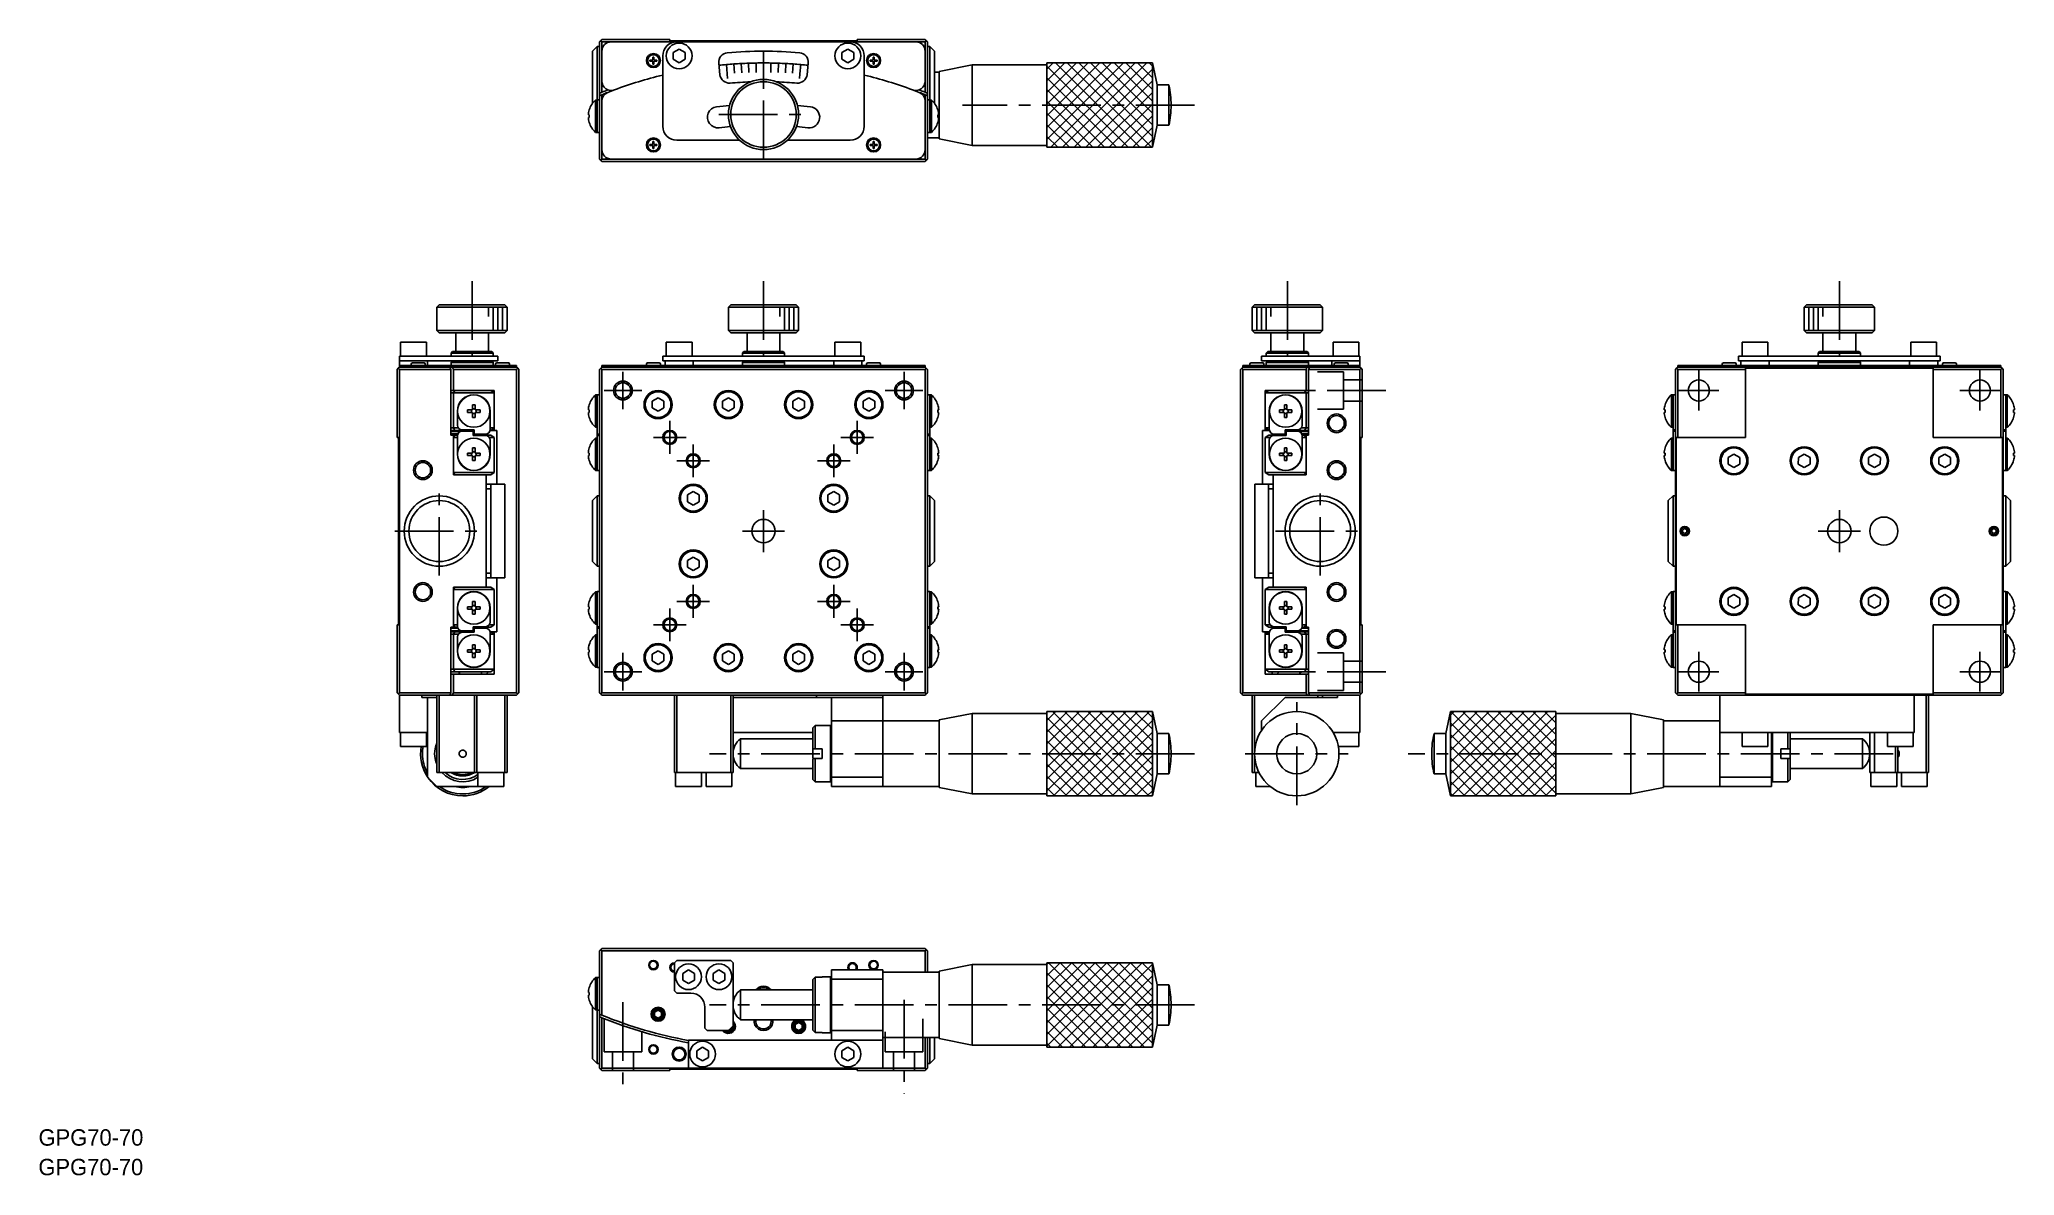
# Model space of a CAD drawing. Extents: x -37 to 384, y 15 to 257.
import ezdxf

# ---------------------------------------------------------------- set-up
doc = ezdxf.new("R2010")
doc.units = 0
doc.header["$LTSCALE"] = 10
doc.linetypes.add('CENTER', pattern=[2, 1.25, -0.25, 0.25, -0.25])
doc.linetypes.add('DASHED', pattern=[3.5, 2, -1.5])
doc.layers.get('0').update_dxf_attribs({"linetype": 'CONTINUOUS'})
doc.layers.add('CENTER', color=1, linetype='CENTER')
doc.styles.get("Standard").update_dxf_attribs({"font": 'FGP教科書体NT-M'})

msp = doc.modelspace()

# ---------------------------------------------------------------- texts
at = {"color": 7}
for p in [(-37.536782, 20.953572), (-37.568878, 14.638132)]:
    msp.add_text('GPG70-70', height=3.5, dxfattribs=at).set_placement(p)

# ---------------------------------------------------------------- linework, layer by layer
at = {"color": 7, "linetype": 'CONTINUOUS'}
for p, q in [((81.69264, 255.5), (80.69264, 254.5)), ((80.69264, 254.5), (80.69264, 243.373818)), ((81.69264, 244.149231), (81.69264, 255.5)), ((82.19264, 255.5), (81.69264, 255.5)), ((82.19264, 256.5), (82.44264, 256.75)), ((82.19264, 245.54141), (82.19264, 256.5)), ((82.69264, 257), (82.44264, 256.75)), ((82.44264, 256.75), (82.69264, 256.5)), ((82.69264, 257), (97.19264, 257)), ((84.69264, 256.5), (82.69264, 256.5)), ((82.69264, 256.5), (82.69264, 254.5)), ((82.69264, 248.136387), (82.69264, 254.5)), ((84.69264, 256.5), (98.69264, 256.5)), ((93.56764, 253.25), (93.81764, 253.25)), ((93.56764, 252.625), (93.56764, 253.25)), ((93.56764, 253.25), (93.56764, 252.625)), ((93.81764, 253.25), (93.81764, 252.625)), ((95.69264, 238.5), (95.69264, 253.5)), ((97.19264, 256.7), (97.19264, 257)), ((137.19264, 256.7), (97.19264, 256.7)), ((97.94264, 254.221688), (99.19264, 254.943376)), ((97.94264, 252.778312), (97.94264, 254.221688)), ((98.69264, 256.5), (135.69264, 256.5)), ((99.19264, 254.943376), (100.44264, 254.221688)), ((100.44264, 254.221688), (100.44264, 252.778312)), ((117.19264, 252), (117.19264, 254.468832)), ((133.94264, 254.221688), (135.19264, 254.943376)), ((133.94264, 252.778312), (133.94264, 254.221688)), ((135.19264, 254.943376), (136.44264, 254.221688)), ((135.69264, 256.5), (149.69264, 256.5)), ((136.44264, 254.221688), (136.44264, 252.778312)), ((137.19264, 257), (137.19264, 256.7)), ((137.19264, 257), (151.69264, 257)), ((138.69264, 253.5), (138.69264, 238.5)), ((140.56764, 253.25), (140.81764, 253.25)), ((140.56764, 252.625), (140.56764, 253.25)), ((140.56764, 253.25), (140.56764, 252.625)), ((140.81764, 253.25), (140.81764, 252.625)), ((151.69264, 256.5), (149.69264, 256.5)), ((151.69264, 257), (151.94264, 256.75)), ((151.69264, 256.5), (151.94264, 256.75)), ((151.69264, 254.5), (151.69264, 256.5)), ((151.69264, 254.5), (151.69264, 248.136387)), ((151.94264, 256.75), (152.19264, 256.5)), ((152.19264, 256.5), (152.19264, 245.54141)), ((152.69264, 255.5), (152.19264, 255.5)), ((152.69264, 244.149231), (152.69264, 255.5)), ((153.69264, 254.5), (152.69264, 255.5)), ((153.69264, 254.5), (153.69264, 243.373818)), ((92.94264, 252.625), (93.56764, 252.625)), ((92.94264, 252.375), (92.94264, 252.625)), ((92.94264, 252.625), (92.94264, 252.375)), ((93.56764, 252.375), (92.94264, 252.375)), ((93.56764, 251.75), (93.56764, 252.375)), ((93.56764, 252.375), (93.56764, 251.75)), ((93.81764, 251.75), (93.56764, 251.75)), ((93.81764, 252.625), (94.44264, 252.625)), ((93.81764, 252.375), (93.81764, 251.75)), ((94.44264, 252.375), (93.81764, 252.375)), ((94.44264, 252.625), (94.44264, 252.375)), ((99.19264, 252.056624), (97.94264, 252.778312)), ((100.44264, 252.778312), (99.19264, 252.056624)), ((107.891956, 249.490097), (107.630571, 251.977013)), ((109.261468, 251.653718), (109.435779, 249.661328)), ((109.435779, 249.661328), (109.522935, 248.665133)), ((110.844801, 251.778329), (110.984314, 249.7832)), ((112.430068, 251.875288), (112.53474, 249.878029)), ((114.016786, 251.944565), (114.086585, 249.945784)), ((115.604471, 251.98614), (115.639376, 249.986445)), ((117.19264, 252), (117.19264, 250)), ((117.19264, 250), (117.19264, 249)), ((117.19264, 249), (117.19264, 248.5)), ((118.780809, 251.98614), (118.745905, 249.986445)), ((120.368495, 251.944565), (120.298696, 249.945784)), ((121.955212, 251.875288), (121.850541, 249.878029)), ((123.54048, 251.778329), (123.400967, 249.7832)), ((124.949502, 249.661328), (124.862346, 248.665133)), ((125.123813, 251.653718), (124.949502, 249.661328)), ((126.75471, 251.977013), (126.493324, 249.490097)), ((135.19264, 252.056624), (133.94264, 252.778312)), ((136.44264, 252.778312), (135.19264, 252.056624)), ((139.94264, 252.625), (140.56764, 252.625)), ((139.94264, 252.375), (139.94264, 252.625)), ((139.94264, 252.625), (139.94264, 252.375)), ((140.56764, 252.375), (139.94264, 252.375)), ((140.56764, 251.75), (140.56764, 252.375)), ((140.56764, 252.375), (140.56764, 251.75)), ((140.81764, 251.75), (140.56764, 251.75)), ((140.81764, 252.625), (141.44264, 252.625)), ((140.81764, 252.375), (140.81764, 251.75)), ((141.44264, 252.375), (140.81764, 252.375)), ((141.44264, 252.625), (141.44264, 252.375)), ((154.69264, 250), (153.69264, 250)), ((161.69264, 251.6), (154.69264, 250.2)), ((154.69264, 235.8), (154.69264, 250.2)), ((161.69264, 234.4), (161.69264, 251.6)), ((177.69264, 251.6), (161.69264, 251.6)), ((177.69264, 252), (177.69264, 234)), ((200.19264, 252), (177.69264, 252)), ((177.69264, 252), (200.19264, 252)), ((177.69264, 234), (177.69264, 252)), ((200.19264, 234), (200.19264, 252)), ((201.19264, 247.3), (200.19264, 252)), ((200.19264, 252), (200.19264, 234)), ((82.19264, 245), (82.19264, 245.54141)), ((82.19264, 231.5), (82.19264, 245)), ((82.69264, 248.136387), (82.69264, 245.746681)), ((82.69264, 245.206591), (82.69264, 243.853787)), ((145.180996, 247.5849), (145.182136, 247.569855)), ((146.001134, 247.306108), (146.000185, 247.317857)), ((151.69264, 245.746681), (151.69264, 248.136387)), ((151.69264, 243.853787), (151.69264, 245.206591)), ((152.19264, 245.54141), (152.19264, 245)), ((152.19264, 245), (152.19264, 231.5)), ((201.19264, 238.7), (201.19264, 247.3)), ((203.69264, 247.3), (201.19264, 247.3)), ((203.69264, 247.3), (203.69264, 238.7)), ((80.002211, 240.900688), (79.80736, 240.900688)), ((79.80736, 240.900688), (80.002211, 240.900688)), ((79.80736, 240.380688), (80.002211, 240.380688)), ((80.002211, 241.988474), (79.99552, 241.991737)), ((80.002211, 241.988474), (79.99552, 241.991737)), ((80.002211, 240.380688), (80.002211, 240.900688)), ((81.350026, 244.090688), (81.350026, 237.190688)), ((81.69264, 244.090688), (81.350026, 244.090688)), ((81.69264, 244.090688), (81.69264, 244.149231)), ((82.19264, 244.149231), (81.69264, 244.149231)), ((81.69264, 237.149231), (81.69264, 244.149231)), ((81.69264, 244.090688), (81.69264, 237.190688)), ((82.69264, 233.5), (82.69264, 243.853787)), ((151.69264, 243.853787), (151.69264, 233.5)), ((152.19264, 244.149231), (152.69264, 244.149231)), ((152.69264, 244.090688), (152.69264, 244.149231)), ((152.69264, 237.149231), (152.69264, 244.149231)), ((152.69264, 244.090688), (152.69264, 237.190688)), ((153.035254, 244.090688), (152.69264, 244.090688)), ((153.035254, 244.090688), (153.035254, 237.190688)), ((154.38307, 241.988474), (154.389761, 241.991737)), ((154.38307, 241.988474), (154.389761, 241.991737)), ((154.38307, 240.900688), (154.577921, 240.900688)), ((154.38307, 240.380688), (154.38307, 240.900688)), ((154.577921, 240.900688), (154.38307, 240.900688)), ((154.577921, 240.380688), (154.38307, 240.380688)), ((79.99552, 239.289639), (80.002211, 239.292903)), ((79.99552, 239.289639), (80.002211, 239.292903)), ((81.350026, 237.190688), (81.69264, 237.190688)), ((81.69264, 237.149231), (81.69264, 237.190688)), ((82.19264, 237.149231), (81.69264, 237.149231)), ((82.19264, 237.140688), (81.69264, 237.140688)), ((152.19264, 237.149231), (152.69264, 237.149231)), ((152.19264, 237.140688), (152.69264, 237.140688)), ((152.69264, 237.149231), (152.69264, 237.190688)), ((152.69264, 237.190688), (153.035254, 237.190688)), ((154.389761, 239.289639), (154.38307, 239.292903)), ((154.389761, 239.289639), (154.38307, 239.292903)), ((200.19264, 234), (201.19264, 238.7)), ((201.19264, 238.7), (203.69264, 238.7)), ((82.69264, 233.5), (82.69264, 231.5)), ((92.942641, 234.625), (93.567641, 234.625)), ((92.942641, 234.375), (92.942641, 234.625)), ((93.567641, 234.375), (92.942641, 234.375)), ((92.942641, 234.375), (93.567641, 234.375)), ((93.567641, 235.25), (93.817641, 235.25)), ((93.567641, 234.625), (93.567641, 235.25)), ((93.567641, 233.75), (93.567641, 234.375)), ((93.817641, 233.75), (93.567641, 233.75)), ((93.567641, 233.75), (93.817641, 233.75)), ((93.817641, 235.25), (93.817641, 234.625)), ((93.817641, 234.625), (93.817641, 235.25)), ((93.817641, 234.625), (94.442641, 234.625)), ((93.817641, 234.375), (93.817641, 233.75)), ((94.442641, 234.375), (93.817641, 234.375)), ((93.817641, 234.375), (94.442641, 234.375)), ((93.817641, 233.75), (93.817641, 234.375)), ((94.442641, 234.625), (94.442641, 234.375)), ((94.442641, 234.375), (94.442641, 234.625)), ((112.093621, 235.5), (98.69264, 235.5)), ((135.69264, 235.5), (122.29166, 235.5)), ((139.942641, 234.625), (140.567641, 234.625)), ((139.942641, 234.375), (139.942641, 234.625)), ((140.567641, 234.375), (139.942641, 234.375)), ((139.942641, 234.375), (140.567641, 234.375)), ((140.567641, 235.25), (140.817641, 235.25)), ((140.567641, 234.625), (140.567641, 235.25)), ((140.567641, 233.75), (140.567641, 234.375)), ((140.817641, 233.75), (140.567641, 233.75)), ((140.567641, 233.75), (140.817641, 233.75)), ((140.817641, 235.25), (140.817641, 234.625)), ((140.817641, 234.625), (140.817641, 235.25)), ((140.817641, 234.625), (141.442641, 234.625)), ((140.817641, 234.375), (140.817641, 233.75)), ((141.442641, 234.375), (140.817641, 234.375)), ((140.817641, 233.75), (140.817641, 234.375)), ((140.817641, 234.375), (141.442641, 234.375)), ((141.442641, 234.625), (141.442641, 234.375)), ((141.442641, 234.375), (141.442641, 234.625)), ((151.69264, 231.5), (151.69264, 233.5)), ((152.19264, 236), (154.69264, 236)), ((154.69264, 235.8), (161.69264, 234.4)), ((161.69264, 234.4), (177.69264, 234.4)), ((177.69264, 234), (200.19264, 234)), ((200.19264, 234), (177.69264, 234)), ((82.44264, 231.25), (82.19264, 231.5)), ((82.69264, 231.5), (82.44264, 231.25)), ((82.44264, 231.25), (82.69264, 231)), ((82.69264, 231.5), (84.69264, 231.5)), ((151.69264, 231), (82.69264, 231)), ((149.69264, 231.5), (84.69264, 231.5)), ((149.69264, 231.5), (151.69264, 231.5)), ((151.94264, 231.25), (151.69264, 231.5)), ((151.69264, 231), (151.94264, 231.25)), ((152.19264, 231.5), (151.94264, 231.25)), ((48, 200.4), (47.5, 199.9)), ((55, 199.9), (47.5, 199.9)), ((47.5, 199.9), (47.5, 194.9)), ((48, 200.4), (55, 200.4)), ((55, 200.4), (62, 200.4)), ((62.5, 199.9), (55, 199.9)), ((62.5, 199.9), (62, 200.4)), ((62.5, 194.9), (62.5, 199.9)), ((110.192641, 200.4), (109.692641, 199.9)), ((124.692641, 199.9), (109.692641, 199.9)), ((109.692641, 199.9), (109.692641, 194.9)), ((110.192641, 200.4), (124.192641, 200.4)), ((124.692641, 199.9), (124.192641, 200.4)), ((124.692641, 194.9), (124.692641, 199.9)), ((222, 200.4), (221.5, 199.9)), ((236.5, 199.9), (221.5, 199.9)), ((221.5, 199.9), (221.5, 194.9)), ((222, 200.4), (236, 200.4)), ((236.5, 199.9), (236, 200.4)), ((236.5, 194.9), (236.5, 199.9)), ((339.807359, 200.4), (339.307359, 199.9)), ((354.307359, 199.9), (339.307359, 199.9)), ((339.307359, 199.9), (339.307359, 194.9)), ((339.807359, 200.4), (353.807359, 200.4)), ((354.307359, 199.9), (353.807359, 200.4)), ((354.307359, 194.9), (354.307359, 199.9)), ((47.5, 194.9), (55, 194.9)), ((47.5, 194.9), (48, 194.4)), ((55, 194.4), (48, 194.4)), ((51.5, 194.4), (51.5, 190.4)), ((55, 194.9), (62.5, 194.9)), ((62, 194.4), (55, 194.4)), ((58.5, 190.4), (58.5, 194.4)), ((62, 194.4), (62.5, 194.9)), ((109.692641, 194.9), (124.692641, 194.9)), ((109.692641, 194.9), (110.192641, 194.4)), ((124.192641, 194.4), (110.192641, 194.4)), ((113.692641, 194.4), (113.692641, 190.4)), ((120.692641, 190.4), (120.692641, 194.4)), ((124.192641, 194.4), (124.692641, 194.9)), ((221.5, 194.9), (236.5, 194.9)), ((221.5, 194.9), (222, 194.4)), ((236, 194.4), (222, 194.4)), ((225.5, 194.4), (225.5, 190.4)), ((232.5, 190.4), (232.5, 194.4)), ((236, 194.4), (236.5, 194.9)), ((339.307359, 194.9), (354.307359, 194.9)), ((339.307359, 194.9), (339.807359, 194.4)), ((353.807359, 194.4), (339.807359, 194.4)), ((343.307359, 194.4), (343.307359, 190.4)), ((350.307359, 190.4), (350.307359, 194.4)), ((353.807359, 194.4), (354.307359, 194.9)), ((42.5, 192.4), (39.75, 192.4)), ((39.75, 192.4), (39.75, 189.4)), ((45.25, 192.4), (42.5, 192.4)), ((45.25, 189.4), (45.25, 192.4)), ((50.8, 190.4), (50.5, 190.1)), ((55, 190.1), (50.5, 190.1)), ((50.5, 190.1), (50.5, 189.4)), ((50.8, 190.4), (55, 190.4)), ((55, 190.4), (59.2, 190.4)), ((59.5, 190.1), (55, 190.1)), ((59.5, 190.1), (59.2, 190.4)), ((59.5, 189.4), (59.5, 190.1)), ((101.94264, 192.4), (96.44264, 192.4)), ((96.44264, 192.4), (96.44264, 189.4)), ((101.94264, 189.4), (101.94264, 192.4)), ((112.992641, 190.4), (112.692641, 190.1)), ((121.692641, 190.1), (112.692641, 190.1)), ((112.692641, 190.1), (112.692641, 189.4)), ((112.992641, 190.4), (121.392641, 190.4)), ((121.692641, 190.1), (121.392641, 190.4)), ((121.692641, 189.4), (121.692641, 190.1)), ((137.94264, 192.4), (132.44264, 192.4)), ((132.44264, 192.4), (132.44264, 189.4)), ((137.94264, 189.4), (137.94264, 192.4)), ((224.8, 190.4), (224.5, 190.1)), ((233.5, 190.1), (224.5, 190.1)), ((224.5, 190.1), (224.5, 189.4)), ((224.8, 190.4), (233.2, 190.4)), ((233.5, 190.1), (233.2, 190.4)), ((233.5, 189.4), (233.5, 190.1)), ((244.25, 192.4), (238.75, 192.4)), ((238.75, 192.4), (238.75, 189.4)), ((244.25, 189.4), (244.25, 192.4)), ((331.55736, 192.4), (326.05736, 192.4)), ((326.05736, 192.4), (326.05736, 189.4)), ((331.55736, 189.4), (331.55736, 192.4)), ((342.607359, 190.4), (342.307359, 190.1)), ((351.307359, 190.1), (342.307359, 190.1)), ((342.307359, 190.1), (342.307359, 189.4)), ((342.607359, 190.4), (351.007359, 190.4)), ((351.307359, 190.1), (351.007359, 190.4)), ((351.307359, 189.4), (351.307359, 190.1)), ((367.55736, 192.4), (362.05736, 192.4)), ((362.05736, 192.4), (362.05736, 189.4)), ((367.55736, 189.4), (367.55736, 192.4)), ((39, 186.6), (39.25, 186.85)), ((39, 172.1), (39, 186.6)), ((39.25, 186.85), (39.5, 187.1)), ((39.5, 186.6), (39.25, 186.85)), ((39.5, 188.4), (39.5, 189.4)), ((39.5, 189.4), (42.5, 189.4)), ((42.5, 188.4), (39.5, 188.4)), ((39.5, 188.4), (39.5, 187.4)), ((39.5, 187.1), (39.5, 187.4)), ((39.5, 187.4), (41.5, 187.4)), ((39.5, 187.1), (41.5, 187.1)), ((50.45859, 186.6), (39.5, 186.6)), ((39.5, 186.6), (39.5, 117.6)), ((42.7, 187.4), (41.5, 187.4)), ((41.5, 187.1), (47.863613, 187.1)), ((41.5, 187.1), (47.863613, 187.1)), ((42, 187.75), (42, 187.65)), ((42.25, 188), (44.75, 188)), ((42.25, 188), (43.375, 188)), ((57.5, 189.4), (42.5, 189.4)), ((42.5, 188.4), (57.5, 188.4)), ((44.3, 187.4), (42.7, 187.4)), ((42.75, 188), (43.375, 188)), ((43.375, 188), (42.75, 188)), ((43.375, 188), (43.625, 188)), ((43.625, 188), (43.375, 188)), ((43.375, 188), (43.625, 188)), ((43.625, 188), (44.75, 188)), ((44.25, 188), (43.625, 188)), ((43.625, 188), (44.25, 188)), ((47.863613, 187.4), (44.3, 187.4)), ((45, 187.65), (45, 187.75)), ((45.5, 187.4), (45.5, 188.4)), ((47.863613, 187.4), (49.863613, 187.4)), ((47.863613, 187.1), (50.253319, 187.1)), ((49.863613, 187.4), (50.28433, 187.4)), ((49.863613, 187.1), (49.863613, 187.4)), ((50.28433, 187.4), (52.146213, 187.4)), ((50.28433, 187.1), (50.793409, 187.1)), ((50.793409, 187.1), (50.28433, 187.1)), ((50.45859, 172.6), (50.45859, 186.6)), ((50.8, 188.4), (50.5, 188.1)), ((55, 188.1), (50.5, 188.1)), ((50.5, 188.1), (50.5, 187.4)), ((50.793409, 187.1), (52.146213, 187.1)), ((52.146213, 187.1), (50.793409, 187.1)), ((51, 186.6), (51, 182.1)), ((64.5, 186.6), (51, 186.6)), ((62.5, 187.4), (52.146213, 187.4)), ((52.146213, 187.1), (62.5, 187.1)), ((52.146213, 187.1), (62.5, 187.1)), ((59.5, 188.1), (55, 188.1)), ((57.5, 189.4), (60.5, 189.4)), ((60.5, 188.4), (57.5, 188.4)), ((59.5, 188.1), (59.2, 188.4)), ((59.5, 187.4), (59.5, 188.1)), ((60, 187.75), (60, 187.65)), ((60.25, 188), (61.5, 188)), ((60.5, 189.4), (60.5, 188.4)), ((60.75, 188), (61.375, 188)), ((61.375, 188), (61.625, 188)), ((61.5, 188), (62.75, 188)), ((61.625, 188), (62.25, 188)), ((62.5, 187.4), (64.5, 187.4)), ((62.5, 187.1), (64.5, 187.1)), ((63, 187.65), (63, 187.75)), ((64.5, 187.4), (64.5, 187.1)), ((64.5, 187.1), (64.75, 186.85)), ((64.75, 186.85), (64.5, 186.6)), ((64.5, 117.6), (64.5, 186.6)), ((64.75, 186.85), (65, 186.6)), ((65, 186.6), (65, 117.6)), ((82.44264, 186.85), (82.19264, 186.6)), ((82.19264, 117.6), (82.19264, 186.6)), ((82.69264, 187.1), (82.44264, 186.85)), ((82.44264, 186.85), (82.69264, 186.6)), ((82.69264, 187.1), (82.69264, 187.4)), ((82.69264, 187.4), (84.69264, 187.4)), ((82.69264, 187.1), (84.69264, 187.1)), ((82.69264, 186.6), (82.69264, 117.6)), ((151.69264, 186.6), (82.69264, 186.6)), ((92.89264, 187.4), (84.69264, 187.4)), ((84.69264, 187.1), (149.69264, 187.1)), ((84.69264, 187.1), (149.69264, 187.1)), ((92.19264, 187.75), (92.19264, 187.65)), ((92.192641, 187.75), (92.192641, 187.65)), ((92.44264, 188), (92.518575, 188)), ((92.442641, 188), (93.567641, 188)), ((92.442641, 188), (94.942641, 188)), ((92.518575, 188), (92.942641, 188)), ((94.49264, 187.4), (92.89264, 187.4)), ((92.942641, 188), (93.567641, 188)), ((93.567641, 188), (92.942641, 188)), ((93.567641, 188), (93.817641, 188)), ((93.567641, 188), (93.817641, 188)), ((93.817641, 188), (93.567641, 188)), ((93.817641, 188), (94.942641, 188)), ((94.442641, 188), (93.817641, 188)), ((93.817641, 188), (94.442641, 188)), ((94.442641, 188), (94.94264, 188)), ((139.89264, 187.4), (94.49264, 187.4)), ((95.19264, 187.65), (95.19264, 187.75)), ((95.192641, 187.65), (95.192641, 187.75)), ((95.69264, 188.4), (95.69264, 189.4)), ((95.69264, 189.4), (98.69264, 189.4)), ((98.69264, 188.4), (95.69264, 188.4)), ((96.19264, 188.4), (96.19264, 187.4)), ((135.69264, 189.4), (98.69264, 189.4)), ((98.69264, 188.4), (135.69264, 188.4)), ((102.19264, 187.4), (102.19264, 188.4)), ((112.992641, 188.4), (112.692641, 188.1)), ((121.692641, 188.1), (112.692641, 188.1)), ((112.692641, 188.1), (112.692641, 187.4)), ((121.692641, 188.1), (121.392641, 188.4)), ((121.692641, 187.4), (121.692641, 188.1)), ((132.19264, 188.4), (132.19264, 187.4)), ((135.69264, 189.4), (138.69264, 189.4)), ((138.69264, 188.4), (135.69264, 188.4)), ((138.19264, 187.4), (138.19264, 188.4)), ((138.69264, 189.4), (138.69264, 188.4)), ((139.19264, 187.75), (139.19264, 187.65)), ((139.192641, 187.75), (139.192641, 187.65)), ((139.44264, 188), (139.518575, 188)), ((139.442641, 188), (140.567641, 188)), ((139.442641, 188), (141.942641, 188)), ((139.518575, 188), (139.942641, 188)), ((141.49264, 187.4), (139.89264, 187.4)), ((139.942641, 188), (140.567641, 188)), ((140.567641, 188), (139.942641, 188)), ((140.567641, 188), (140.817641, 188)), ((140.567641, 188), (140.817641, 188)), ((140.817641, 188), (140.567641, 188)), ((140.817641, 188), (141.942641, 188)), ((141.442641, 188), (140.817641, 188)), ((140.817641, 188), (141.442641, 188)), ((141.442641, 188), (141.94264, 188)), ((149.69264, 187.4), (141.49264, 187.4)), ((142.19264, 187.65), (142.19264, 187.75)), ((142.192641, 187.65), (142.192641, 187.75)), ((149.69264, 187.4), (151.69264, 187.4)), ((149.69264, 187.1), (151.69264, 187.1)), ((151.69264, 187.4), (151.69264, 187.1)), ((151.94264, 186.85), (151.69264, 187.1)), ((151.69264, 186.6), (151.94264, 186.85)), ((151.69264, 117.6), (151.69264, 186.6)), ((152.19264, 186.6), (151.94264, 186.85)), ((152.19264, 186.6), (152.19264, 117.6)), ((219, 186.6), (219.25, 186.85)), ((219, 117.6), (219, 186.6)), ((219.25, 186.85), (219.5, 187.1)), ((219.5, 186.6), (219.25, 186.85)), ((219.5, 187.1), (219.5, 187.4)), ((219.5, 187.4), (221.5, 187.4)), ((219.5, 187.1), (221.5, 187.1)), ((219.5, 186.6), (219.5, 117.6)), ((233, 186.6), (219.5, 186.6)), ((221, 187.75), (221, 187.65)), ((221.25, 188), (223.75, 188)), ((221.25, 188), (222.375, 188)), ((231.853787, 187.4), (221.5, 187.4)), ((221.5, 187.1), (231.853787, 187.1)), ((221.5, 187.1), (231.853787, 187.1)), ((221.75, 188), (222.375, 188)), ((222.375, 188), (221.75, 188)), ((222.375, 188), (222.5, 188)), ((222.375, 188), (222.625, 188)), ((222.625, 188), (222.375, 188)), ((222.5, 188), (222.625, 188)), ((222.625, 188), (223.75, 188)), ((223.25, 188), (222.625, 188)), ((222.625, 188), (223.25, 188)), ((223.5, 188.4), (223.5, 189.4)), ((223.5, 189.4), (226.5, 189.4)), ((226.5, 188.4), (223.5, 188.4)), ((224, 187.65), (224, 187.75)), ((224.8, 188.4), (224.5, 188.1)), ((233.5, 188.1), (224.5, 188.1)), ((224.5, 188.1), (224.5, 187.4)), ((241.5, 189.4), (226.5, 189.4)), ((226.5, 188.4), (241.5, 188.4)), ((231.853787, 187.4), (233.71567, 187.4)), ((231.853787, 187.1), (233.206591, 187.1)), ((233.206591, 187.1), (231.853787, 187.1)), ((233, 182.1), (233, 186.6)), ((233.5, 188.1), (233.2, 188.4)), ((233.71567, 187.1), (233.206591, 187.1)), ((233.206591, 187.1), (233.71567, 187.1)), ((233.5, 187.4), (233.5, 188.1)), ((233.54141, 186.6), (233.54141, 172.6)), ((244.5, 186.6), (233.54141, 186.6)), ((233.71567, 187.4), (234.136387, 187.4)), ((233.746681, 187.1), (236.136387, 187.1)), ((234.136387, 187.4), (236.136387, 187.4)), ((234.136387, 187.4), (234.136387, 187.1)), ((239.7, 187.4), (236.136387, 187.4)), ((236.136387, 187.1), (242.5, 187.1)), ((236.136387, 187.1), (242.5, 187.1)), ((238.5, 188.4), (238.5, 187.4)), ((239, 187.75), (239, 187.65)), ((239.25, 188), (241.75, 188)), ((241.3, 187.4), (239.7, 187.4)), ((239.75, 188), (240.375, 188)), ((240.375, 188), (240.625, 188)), ((240.625, 188), (241.25, 188)), ((242.5, 187.4), (241.3, 187.4)), ((241.5, 189.4), (244.5, 189.4)), ((244.5, 188.4), (241.5, 188.4)), ((242, 187.65), (242, 187.75)), ((242.5, 187.4), (244.5, 187.4)), ((242.5, 187.1), (244.5, 187.1)), ((244.5, 189.4), (244.5, 188.4)), ((244.5, 187.4), (244.5, 188.4)), ((244.5, 187.4), (244.5, 187.1)), ((244.5, 187.1), (244.75, 186.85)), ((244.75, 186.85), (244.5, 186.6)), ((244.5, 117.6), (244.5, 186.6)), ((245, 186.6), (244.75, 186.85)), ((245, 186.6), (245, 172.1)), ((312.05736, 186.85), (311.80736, 186.6)), ((311.80736, 117.6), (311.80736, 186.6)), ((312.30736, 187.1), (312.05736, 186.85)), ((312.30736, 186.6), (312.05736, 186.85)), ((312.30736, 187.1), (312.30736, 187.4)), ((312.30736, 187.4), (314.30736, 187.4)), ((312.30736, 187.1), (314.30736, 187.1)), ((326.80736, 186.6), (312.30736, 186.6)), ((312.30736, 186.6), (312.30736, 172.1)), ((322.50736, 187.4), (314.30736, 187.4)), ((314.30736, 187.1), (379.30736, 187.1)), ((314.30736, 187.1), (379.30736, 187.1)), ((321.807359, 187.75), (321.807359, 187.65)), ((321.80736, 187.75), (321.80736, 187.65)), ((322.057359, 188), (322.057788, 188)), ((322.05736, 188), (324.55736, 188)), ((322.057788, 188), (323.182359, 188)), ((324.10736, 187.4), (322.50736, 187.4)), ((323.432359, 188), (324.481425, 188)), ((328.80736, 187.4), (324.10736, 187.4)), ((324.481425, 188), (324.557359, 188)), ((324.807359, 187.65), (324.807359, 187.75)), ((324.80736, 187.65), (324.80736, 187.75)), ((325.30736, 188.4), (325.30736, 189.4)), ((325.30736, 189.4), (328.30736, 189.4)), ((328.30736, 188.4), (325.30736, 188.4)), ((325.80736, 188.4), (325.80736, 187.4)), ((326.80736, 186.9), (366.80736, 186.9)), ((326.80736, 186.6), (326.80736, 186.9)), ((326.80736, 172.1), (326.80736, 186.6)), ((365.30736, 189.4), (328.30736, 189.4)), ((328.80736, 188.4), (328.30736, 188.4)), ((328.30736, 188.4), (328.80736, 188.4)), ((328.80736, 188.4), (364.80736, 188.4)), ((364.80736, 187.4), (328.80736, 187.4)), ((331.80736, 187.4), (331.80736, 188.4)), ((342.607359, 188.4), (342.307359, 188.1)), ((351.307359, 188.1), (342.307359, 188.1)), ((342.307359, 188.1), (342.307359, 187.4)), ((351.307359, 188.1), (351.007359, 188.4)), ((351.307359, 187.4), (351.307359, 188.1)), ((361.80736, 188.4), (361.80736, 187.4)), ((365.30736, 188.4), (364.80736, 188.4)), ((364.80736, 188.4), (365.30736, 188.4)), ((369.50736, 187.4), (364.80736, 187.4)), ((365.30736, 189.4), (368.30736, 189.4)), ((368.30736, 188.4), (365.30736, 188.4)), ((366.80736, 186.9), (366.80736, 186.6)), ((381.30736, 186.6), (366.80736, 186.6)), ((366.80736, 186.6), (366.80736, 172.1)), ((367.80736, 187.4), (367.80736, 188.4)), ((368.30736, 189.4), (368.30736, 188.4)), ((368.807359, 187.75), (368.807359, 187.65)), ((368.80736, 187.75), (368.80736, 187.65)), ((369.057359, 188), (370.182359, 188)), ((369.05736, 188), (371.55736, 188)), ((371.10736, 187.4), (369.50736, 187.4)), ((370.432359, 188), (371.481425, 188)), ((379.30736, 187.4), (371.10736, 187.4)), ((371.481425, 188), (371.557359, 188)), ((371.807359, 187.65), (371.807359, 187.75)), ((371.80736, 187.65), (371.80736, 187.75)), ((379.30736, 187.4), (381.30736, 187.4)), ((379.30736, 187.1), (381.30736, 187.1)), ((381.30736, 187.4), (381.30736, 187.1)), ((381.55736, 186.85), (381.30736, 187.1)), ((381.30736, 186.6), (381.55736, 186.85)), ((381.30736, 172.1), (381.30736, 186.6)), ((381.80736, 186.6), (381.55736, 186.85)), ((381.80736, 186.6), (381.80736, 117.6)), ((51, 182.1), (50.45859, 182.1)), ((51, 181.6), (50.45859, 181.6)), ((51.333997, 182.1), (51, 181.6)), ((51, 182.1), (59.740449, 182.1)), ((51, 174.1), (51, 181.6)), ((59.740449, 181.6), (51, 181.6)), ((59.740449, 181.6), (58.960537, 182.1)), ((59.740449, 182.1), (59.740449, 181.6)), ((59.740449, 174.1), (59.740449, 181.6)), ((59.740449, 181.6), (59.740449, 174.1)), ((225.039463, 182.1), (224.259551, 181.6)), ((224.259551, 182.1), (233, 182.1)), ((224.259551, 181.6), (224.259551, 182.1)), ((224.259551, 174.1), (224.259551, 181.6)), ((233, 181.6), (224.259551, 181.6)), ((224.259551, 174.1), (224.259551, 181.6)), ((233, 181.6), (232.666003, 182.1)), ((233.54141, 182.1), (233, 182.1)), ((233, 181.6), (233, 174.1)), ((233.54141, 181.6), (233, 181.6)), ((51.850769, 177.7), (51.850769, 174.7)), ((55.099312, 177.96), (54.011526, 177.96)), ((54.011526, 177.96), (54.011526, 177.44)), ((54.011526, 177.96), (54.836004, 177.96)), ((54.011526, 177.44), (55.099312, 177.44)), ((55.099312, 177.96), (54.836004, 177.96)), ((54.836004, 177.96), (54.836004, 177.44)), ((55.619312, 179.047786), (55.099312, 179.047786)), ((55.099312, 179.047786), (55.099312, 177.96)), ((55.619312, 178.223308), (55.099312, 178.223308)), ((55.099312, 177.44), (55.099312, 176.352214)), ((55.099312, 177.176692), (55.619312, 177.176692)), ((55.619312, 177.96), (55.619312, 179.047786)), ((55.619312, 179.047786), (55.619312, 178.223308)), ((55.619312, 177.96), (55.619312, 178.223308)), ((56.707097, 177.96), (55.619312, 177.96)), ((55.88262, 177.96), (55.619312, 177.96)), ((55.619312, 177.44), (56.707097, 177.44)), ((55.619312, 176.352214), (55.619312, 177.44)), ((55.619312, 177.176692), (55.619312, 177.44)), ((55.619312, 176.352214), (55.619312, 177.176692)), ((56.707097, 177.96), (55.88262, 177.96)), ((55.88262, 177.44), (55.88262, 177.96)), ((56.707097, 177.44), (56.707097, 177.96)), ((58.850769, 173.8), (58.850769, 177.7)), ((80.002211, 177.96), (79.80736, 177.96)), ((79.80736, 177.96), (80.002211, 177.96)), ((79.80736, 177.44), (80.002211, 177.44)), ((80.002211, 179.047786), (79.99552, 179.051049)), ((80.002211, 179.047786), (79.99552, 179.051049)), ((80.002211, 177.44), (80.002211, 177.96)), ((81.350026, 181.15), (81.350026, 177.7)), ((81.69264, 181.15), (81.350026, 181.15)), ((81.350026, 177.7), (81.350026, 174.25)), ((81.69264, 177.7), (81.69264, 181.2)), ((82.19264, 181.2), (81.69264, 181.2)), ((81.69264, 181.15), (81.69264, 177.7)), ((81.69264, 173.8), (81.69264, 177.7)), ((93.44264, 179.821688), (94.69264, 180.543375)), ((93.44264, 178.378312), (93.44264, 179.821688)), ((94.69264, 177.656624), (93.44264, 178.378312)), ((94.69264, 180.543375), (95.94264, 179.821688)), ((95.94264, 178.378312), (94.69264, 177.656624)), ((95.94264, 179.821688), (95.94264, 178.378312)), ((108.44264, 179.821688), (109.69264, 180.543376)), ((108.44264, 178.378312), (108.44264, 179.821688)), ((109.69264, 177.656624), (108.44264, 178.378312)), ((109.69264, 180.543376), (110.94264, 179.821688)), ((110.94264, 178.378312), (109.69264, 177.656624)), ((110.94264, 179.821688), (110.94264, 178.378312)), ((123.44264, 179.821688), (124.69264, 180.543376)), ((123.44264, 178.378312), (123.44264, 179.821688)), ((124.69264, 177.656624), (123.44264, 178.378312)), ((124.69264, 180.543376), (125.94264, 179.821688)), ((125.94264, 178.378312), (124.69264, 177.656624)), ((125.94264, 179.821688), (125.94264, 178.378312)), ((138.44264, 179.821688), (139.69264, 180.543375)), ((138.44264, 178.378312), (138.44264, 179.821688)), ((139.69264, 177.656624), (138.44264, 178.378312)), ((139.69264, 180.543375), (140.94264, 179.821688)), ((140.94264, 178.378312), (139.69264, 177.656624)), ((140.94264, 179.821688), (140.94264, 178.378312)), ((152.69264, 181.2), (152.19264, 181.2)), ((152.69264, 177.7), (152.69264, 181.2)), ((152.69264, 181.15), (152.69264, 177.7)), ((153.035254, 181.15), (152.69264, 181.15)), ((152.69264, 173.8), (152.69264, 177.7)), ((153.035254, 181.15), (153.035254, 177.7)), ((153.035254, 177.7), (153.035254, 174.25)), ((154.38307, 179.047786), (154.389761, 179.051049)), ((154.38307, 179.047786), (154.389761, 179.051049)), ((154.38307, 177.96), (154.577921, 177.96)), ((154.38307, 177.44), (154.38307, 177.96)), ((154.577921, 177.96), (154.38307, 177.96)), ((154.577921, 177.44), (154.38307, 177.44)), ((225.149231, 173.8), (225.149231, 177.7)), ((227.292903, 177.96), (228.380688, 177.96)), ((227.292903, 177.44), (227.292903, 177.96)), ((227.292903, 177.96), (228.11738, 177.96)), ((228.380688, 177.44), (227.292903, 177.44)), ((228.11738, 177.96), (228.380688, 177.96)), ((228.11738, 177.44), (228.11738, 177.96)), ((228.380688, 179.047786), (228.900688, 179.047786)), ((228.380688, 177.96), (228.380688, 179.047786)), ((228.380688, 179.047786), (228.380688, 178.223308)), ((228.380688, 177.96), (228.380688, 178.223308)), ((228.380688, 178.223308), (228.900688, 178.223308)), ((228.380688, 176.352214), (228.380688, 177.44)), ((228.380688, 177.176692), (228.380688, 177.44)), ((228.380688, 176.352214), (228.380688, 177.176692)), ((228.900688, 177.176692), (228.380688, 177.176692)), ((228.900688, 179.047786), (228.900688, 177.96)), ((228.900688, 177.96), (229.988474, 177.96)), ((228.900688, 177.96), (229.163996, 177.96)), ((228.900688, 177.44), (228.900688, 176.352214)), ((229.988474, 177.44), (228.900688, 177.44)), ((229.988474, 177.96), (229.163996, 177.96)), ((229.163996, 177.96), (229.163996, 177.44)), ((229.988474, 177.96), (229.988474, 177.44)), ((232.149231, 177.7), (232.149231, 174.7)), ((309.422079, 177.96), (309.61693, 177.96)), ((309.61693, 177.44), (309.422079, 177.44)), ((309.422079, 177.44), (309.61693, 177.44)), ((309.610239, 179.051049), (309.61693, 179.047786)), ((309.61693, 177.96), (309.61693, 177.44)), ((310.964746, 174.25), (310.964746, 181.15)), ((311.30736, 181.15), (310.964746, 181.15)), ((311.30736, 181.2), (311.30736, 177.7)), ((311.80736, 181.2), (311.30736, 181.2)), ((311.30736, 177.7), (311.30736, 181.15)), ((311.30736, 177.7), (311.30736, 174.7)), ((382.30736, 181.2), (381.80736, 181.2)), ((382.30736, 181.2), (382.30736, 177.7)), ((382.30736, 177.7), (382.30736, 181.15)), ((382.649974, 181.15), (382.30736, 181.15)), ((382.30736, 177.7), (382.30736, 174.7)), ((382.649974, 174.25), (382.649974, 181.15)), ((384.00448, 179.051049), (383.997789, 179.047786)), ((384.19264, 177.96), (383.997789, 177.96)), ((383.997789, 177.96), (383.997789, 177.44)), ((383.997789, 177.44), (384.19264, 177.44)), ((384.19264, 177.44), (383.997789, 177.44)), ((50.45859, 174.1), (51, 174.1)), ((51.333997, 173.6), (50.45859, 173.6)), ((52.547062, 173.35), (50.45859, 173.35)), ((50.45859, 172.85), (51.966283, 172.85)), ((51.966283, 172.849999), (50.45859, 172.849999)), ((51, 174.1), (52.050769, 174.1)), ((51, 174.1), (51.333997, 173.6)), ((53.369807, 173.6), (51.333997, 173.6)), ((52.850769, 173.7), (55.450769, 173.7)), ((52.850769, 173.7), (55.450769, 173.7)), ((55.259312, 173.4), (52.859312, 173.4)), ((53.521075, 173.700199), (53.369807, 173.6)), ((53.610765, 173.4), (53.40056, 173.620295)), ((55.450769, 173.6), (53.419925, 173.6)), ((55.099312, 176.352214), (55.619312, 176.352214)), ((55.259312, 172.5), (55.259312, 173.4)), ((55.450769, 173.35), (55.259312, 173.35)), ((55.259312, 172.85), (55.450769, 172.85)), ((55.450769, 172.849999), (55.259312, 172.849999)), ((55.450769, 173.7), (55.450769, 172.8)), ((58.960537, 173.6), (58.830565, 173.6)), ((58.850769, 174.1), (59.740449, 174.1)), ((58.960537, 173.6), (59.740449, 174.1)), ((59.740449, 173.6), (58.960537, 173.6)), ((59.740449, 174.1), (59.740449, 173.6)), ((59.740449, 173.6), (60.292236, 173.6)), ((60.292236, 173.6), (60.292236, 162.1)), ((79.99552, 176.348951), (80.002211, 176.352214)), ((79.99552, 176.348951), (80.002211, 176.352214)), ((81.350026, 174.25), (81.69264, 174.25)), ((81.69264, 172.8), (81.69264, 173.8)), ((152.69264, 174.25), (153.035254, 174.25)), ((152.69264, 172.8), (152.69264, 173.8)), ((154.389761, 176.348951), (154.38307, 176.352214)), ((154.389761, 176.348951), (154.38307, 176.352214)), ((223.707764, 173.6), (224.259551, 173.6)), ((223.707764, 162.1), (223.707764, 173.6)), ((224.259551, 174.1), (225.039463, 173.6)), ((224.259551, 173.6), (224.259551, 174.1)), ((224.259551, 174.1), (225.149231, 174.1)), ((225.039463, 173.6), (224.259551, 173.6)), ((225.169435, 173.6), (225.039463, 173.6)), ((228.900688, 176.352214), (228.380688, 176.352214)), ((231.149231, 173.7), (228.549231, 173.7)), ((228.549231, 173.7), (228.549231, 172.8)), ((231.149231, 173.7), (228.549231, 173.7)), ((230.39243, 173.6), (228.549231, 173.6)), ((228.740688, 173.35), (228.549231, 173.35)), ((228.549231, 173.35), (228.740688, 173.35)), ((228.549231, 172.85), (228.740688, 172.85)), ((228.740688, 172.5), (228.740688, 173.4)), ((228.740688, 173.4), (231.140688, 173.4)), ((230.374494, 173.599865), (230.251587, 173.399943)), ((230.447348, 173.699907), (230.374494, 173.599865)), ((230.630193, 173.6), (230.478925, 173.700199)), ((232.666003, 173.6), (230.630193, 173.6)), ((233.54141, 173.35), (231.452938, 173.35)), ((233.54141, 173.35), (231.452938, 173.35)), ((231.949231, 174.1), (233, 174.1)), ((232.033717, 172.85), (233.54141, 172.85)), ((232.666003, 173.6), (233, 174.1)), ((233.54141, 173.6), (232.666003, 173.6)), ((233, 174.1), (233.54141, 174.1)), ((309.61693, 176.352214), (309.610239, 176.348951)), ((310.964746, 174.25), (311.30736, 174.25)), ((311.30736, 174.7), (311.30736, 173.7)), ((311.30736, 173.7), (311.80736, 173.7)), ((311.30736, 173.7), (311.30736, 173.4)), ((311.80736, 173.4), (311.30736, 173.4)), ((311.30736, 173.4), (311.30736, 172.4)), ((382.30736, 173.7), (381.80736, 173.7)), ((381.80736, 173.4), (382.30736, 173.4)), ((382.30736, 174.7), (382.30736, 173.7)), ((382.30736, 174.25), (382.649974, 174.25)), ((382.30736, 173.7), (382.30736, 173.4)), ((382.30736, 173.4), (382.30736, 172.4)), ((383.997789, 176.352214), (384.00448, 176.348951)), ((39, 172.1), (39.3, 172.1)), ((39.3, 172.1), (39.3, 132.1)), ((51, 172.6), (50.45859, 172.6)), ((51, 172.1), (51.333997, 172.6)), ((51.333997, 172.6), (51, 172.6)), ((51, 164.1), (51, 172.6)), ((51, 172.1), (51.859312, 172.1)), ((51, 172.1), (51, 164.6)), ((51.879516, 172.6), (51.333997, 172.6)), ((51.859312, 172.4), (51.859312, 168.5)), ((55.099312, 168.76), (54.011526, 168.76)), ((54.011526, 168.76), (54.011526, 168.24)), ((54.011526, 168.76), (54.836004, 168.76)), ((55.099312, 168.76), (54.836004, 168.76)), ((54.836004, 168.76), (54.836004, 168.24)), ((55.619312, 169.847786), (55.099312, 169.847786)), ((55.099312, 169.847786), (55.099312, 168.76)), ((55.619312, 169.023308), (55.099312, 169.023308)), ((56.902184, 172.6), (55.259312, 172.6)), ((57.859312, 172.5), (55.259312, 172.5)), ((55.450769, 172.8), (57.850769, 172.8)), ((55.450769, 172.8), (57.850769, 172.8)), ((55.619312, 168.76), (55.619312, 169.847786)), ((55.619312, 169.847786), (55.619312, 169.023308)), ((55.619312, 168.76), (55.619312, 169.023308)), ((56.707097, 168.76), (55.619312, 168.76)), ((55.88262, 168.76), (55.619312, 168.76)), ((56.707097, 168.76), (55.88262, 168.76)), ((55.88262, 168.24), (55.88262, 168.76)), ((56.707097, 168.24), (56.707097, 168.76)), ((56.902184, 172.6), (56.837082, 172.500029)), ((58.960537, 172.6), (56.902184, 172.6)), ((58.659312, 172.1), (59.740449, 172.1)), ((58.859312, 168.5), (58.859312, 171.5)), ((58.960537, 172.6), (59.740449, 172.1)), ((59.740449, 172.1), (59.740449, 164.6)), ((80.002211, 168.76), (79.80736, 168.76)), ((79.80736, 168.76), (80.002211, 168.76)), ((80.002211, 169.847786), (79.99552, 169.851049)), ((80.002211, 169.847786), (79.99552, 169.851049)), ((80.002211, 168.24), (80.002211, 168.76)), ((81.350026, 171.95), (81.350026, 168.5)), ((81.69264, 171.95), (81.350026, 171.95)), ((81.69264, 172.5), (81.69264, 172.8)), ((82.19264, 172.8), (81.69264, 172.8)), ((81.69264, 172.5), (82.19264, 172.5)), ((81.69264, 171.5), (81.69264, 172.5)), ((81.69264, 168.5), (81.69264, 171.5)), ((152.19264, 172.8), (152.69264, 172.8)), ((152.69264, 172.5), (152.19264, 172.5)), ((152.69264, 172.5), (152.69264, 172.8)), ((152.69264, 171.5), (152.69264, 172.5)), ((153.035254, 171.95), (152.69264, 171.95)), ((152.69264, 168.5), (152.69264, 171.5)), ((153.035254, 171.95), (153.035254, 168.5)), ((154.38307, 169.847786), (154.389761, 169.851049)), ((154.38307, 169.847786), (154.389761, 169.851049)), ((154.38307, 168.76), (154.577921, 168.76)), ((154.38307, 168.24), (154.38307, 168.76)), ((154.577921, 168.76), (154.38307, 168.76)), ((224.259551, 172.1), (225.039463, 172.6)), ((224.259551, 172.1), (224.259551, 164.6)), ((224.259551, 172.1), (225.340688, 172.1)), ((227.097816, 172.6), (225.039463, 172.6)), ((225.140688, 168.5), (225.140688, 171.5)), ((226.140688, 172.5), (228.740688, 172.5)), ((228.549231, 172.8), (226.149231, 172.8)), ((228.549231, 172.8), (226.149231, 172.8)), ((228.740688, 172.6), (227.097816, 172.6)), ((227.162918, 172.500029), (227.097816, 172.6)), ((227.292903, 168.76), (228.380688, 168.76)), ((227.292903, 168.24), (227.292903, 168.76)), ((227.292903, 168.76), (228.11738, 168.76)), ((228.11738, 168.76), (228.380688, 168.76)), ((228.11738, 168.24), (228.11738, 168.76)), ((228.380688, 169.847786), (228.900688, 169.847786)), ((228.380688, 168.76), (228.380688, 169.847786)), ((228.380688, 169.847786), (228.380688, 169.023308)), ((228.380688, 168.76), (228.380688, 169.023308)), ((228.380688, 169.023308), (228.900688, 169.023308)), ((228.900688, 169.847786), (228.900688, 168.76)), ((228.900688, 168.76), (229.988474, 168.76)), ((228.900688, 168.76), (229.163996, 168.76)), ((229.988474, 168.76), (229.163996, 168.76)), ((229.163996, 168.76), (229.163996, 168.24)), ((229.988474, 168.76), (229.988474, 168.24)), ((232.666003, 172.6), (232.120484, 172.6)), ((232.140688, 172.4), (232.140688, 168.5)), ((232.140688, 172.1), (233, 172.1)), ((232.666003, 172.6), (233, 172.1)), ((233, 172.6), (232.666003, 172.6)), ((233, 172.6), (233, 164.1)), ((233.54141, 172.6), (233, 172.6)), ((233, 164.6), (233, 172.1)), ((244.7, 172.1), (245, 172.1)), ((244.7, 132.1), (244.7, 172.1)), ((309.422079, 168.76), (309.61693, 168.76)), ((309.610239, 169.851049), (309.61693, 169.847786)), ((309.61693, 168.76), (309.61693, 168.24)), ((310.964746, 165.05), (310.964746, 171.95)), ((311.30736, 171.95), (310.964746, 171.95)), ((311.30736, 172.4), (311.30736, 168.5)), ((312.00736, 132.1), (312.00736, 172.1)), ((312.00736, 172.1), (312.30736, 172.1)), ((312.30736, 172.1), (326.80736, 172.1)), ((366.80736, 172.1), (381.30736, 172.1)), ((381.30736, 172.1), (381.60736, 172.1)), ((381.60736, 172.1), (381.60736, 132.1)), ((382.30736, 172.4), (382.30736, 168.5)), ((382.649974, 171.95), (382.30736, 171.95)), ((382.649974, 165.05), (382.649974, 171.95)), ((384.00448, 169.851049), (383.997789, 169.847786)), ((384.19264, 168.76), (383.997789, 168.76)), ((383.997789, 168.76), (383.997789, 168.24)), ((51.333997, 164.1), (51, 164.6)), ((59.740449, 164.6), (51, 164.6)), ((54.011526, 168.24), (55.099312, 168.24)), ((55.099312, 168.24), (55.099312, 167.152214)), ((55.099312, 167.976692), (55.619312, 167.976692)), ((55.099312, 167.152214), (55.619312, 167.152214)), ((55.619312, 168.24), (56.707097, 168.24)), ((55.619312, 167.152214), (55.619312, 168.24)), ((55.619312, 167.976692), (55.619312, 168.24)), ((55.619312, 167.152214), (55.619312, 167.976692)), ((59.740449, 164.6), (58.960537, 164.1)), ((79.80736, 168.24), (80.002211, 168.24)), ((79.99552, 167.148951), (80.002211, 167.152214)), ((79.99552, 167.148951), (80.002211, 167.152214)), ((81.350026, 168.5), (81.350026, 165.05)), ((81.350026, 165.05), (81.69264, 165.05)), ((81.69264, 165), (81.69264, 168.5)), ((81.69264, 168.5), (81.69264, 165.05)), ((81.69264, 165), (82.19264, 165)), ((152.19264, 165), (152.69264, 165)), ((152.69264, 165), (152.69264, 168.5)), ((152.69264, 168.5), (152.69264, 165.05)), ((152.69264, 165.05), (153.035254, 165.05)), ((153.035254, 168.5), (153.035254, 165.05)), ((154.577921, 168.24), (154.38307, 168.24)), ((154.389761, 167.148951), (154.38307, 167.152214)), ((154.389761, 167.148951), (154.38307, 167.152214)), ((225.039463, 164.1), (224.259551, 164.6)), ((233, 164.6), (224.259551, 164.6)), ((228.380688, 168.24), (227.292903, 168.24)), ((228.380688, 167.152214), (228.380688, 168.24)), ((228.380688, 167.976692), (228.380688, 168.24)), ((228.380688, 167.152214), (228.380688, 167.976692)), ((228.900688, 167.976692), (228.380688, 167.976692)), ((228.900688, 167.152214), (228.380688, 167.152214)), ((228.900688, 168.24), (228.900688, 167.152214)), ((229.988474, 168.24), (228.900688, 168.24)), ((233, 164.6), (232.666003, 164.1)), ((309.61693, 168.24), (309.422079, 168.24)), ((309.422079, 168.24), (309.61693, 168.24)), ((309.61693, 167.152214), (309.610239, 167.148951)), ((310.964746, 165.05), (311.30736, 165.05)), ((311.30736, 168.5), (311.30736, 165)), ((311.30736, 165.05), (311.30736, 168.5)), ((311.30736, 165), (311.80736, 165)), ((323.050875, 166.389662), (323.063947, 167.832979)), ((324.294288, 165.656684), (323.050875, 166.389662)), ((323.063947, 167.832979), (324.320432, 168.543316)), ((324.320432, 168.543316), (323.063947, 167.832979)), ((325.550772, 166.367021), (324.294288, 165.656684)), ((324.320432, 168.543316), (325.563844, 167.810338)), ((325.563844, 167.810338), (324.320432, 168.543316)), ((325.563844, 167.810338), (325.550772, 166.367021)), ((338.050875, 166.389662), (338.063947, 167.832979)), ((339.294288, 165.656684), (338.050875, 166.389662)), ((338.063947, 167.832979), (339.320432, 168.543316)), ((339.320432, 168.543316), (338.063947, 167.832979)), ((340.550772, 166.367021), (339.294288, 165.656684)), ((339.320432, 168.543316), (340.563844, 167.810338)), ((340.563844, 167.810338), (339.320432, 168.543316)), ((340.563844, 167.810338), (340.550772, 166.367021)), ((353.050875, 166.389662), (353.063947, 167.832979)), ((354.294288, 165.656684), (353.050875, 166.389662)), ((353.063947, 167.832979), (354.320432, 168.543316)), ((354.320432, 168.543316), (353.063947, 167.832979)), ((355.550772, 166.367021), (354.294288, 165.656684)), ((354.320432, 168.543316), (355.563844, 167.810338)), ((355.563844, 167.810338), (354.320432, 168.543316)), ((355.563844, 167.810338), (355.550772, 166.367021)), ((368.050875, 166.389662), (368.063947, 167.832979)), ((369.294288, 165.656684), (368.050875, 166.389662)), ((368.063947, 167.832979), (369.320432, 168.543316)), ((369.320432, 168.543316), (368.063947, 167.832979)), ((370.550772, 166.367021), (369.294288, 165.656684)), ((369.320432, 168.543316), (370.563844, 167.810338)), ((370.563844, 167.810338), (369.320432, 168.543316)), ((370.563844, 167.810338), (370.550772, 166.367021)), ((381.80736, 165), (382.30736, 165)), ((382.30736, 168.5), (382.30736, 165)), ((382.30736, 165.05), (382.30736, 168.5)), ((382.30736, 165.05), (382.649974, 165.05)), ((383.997789, 168.24), (384.19264, 168.24)), ((384.19264, 168.24), (383.997789, 168.24)), ((383.997789, 167.152214), (384.00448, 167.148951)), ((58, 164.1), (51, 164.1)), ((58, 164.1), (58.960537, 164.1)), ((58, 140.1), (58, 164.1)), ((60.292236, 162.1), (58, 162.1)), ((59, 161.1), (58, 161.1)), ((59, 162.1), (59, 142.1)), ((60.292236, 162.1), (61.952071, 162.1)), ((61.952071, 162.1), (61.952071, 142.1)), ((100.94264, 159.821688), (102.19264, 160.543376)), ((102.19264, 160.543376), (103.44264, 159.821688)), ((130.94264, 159.821688), (132.19264, 160.543376)), ((132.19264, 160.543376), (133.44264, 159.821688)), ((222.047929, 162.1), (223.707764, 162.1)), ((222.047929, 142.1), (222.047929, 162.1)), ((226, 162.1), (223.707764, 162.1)), ((225, 142.1), (225, 162.1)), ((226, 161.1), (225, 161.1)), ((225.039463, 164.1), (226, 164.1)), ((226, 164.1), (226, 140.1)), ((233, 164.1), (226, 164.1)), ((81.69264, 159.6), (80.69264, 158.6)), ((80.69264, 158.6), (80.69264, 145.6)), ((81.69264, 144.6), (81.69264, 159.6)), ((82.19264, 159.6), (81.69264, 159.6)), ((100.94264, 158.378312), (100.94264, 159.821688)), ((102.19264, 157.656624), (100.94264, 158.378312)), ((103.44264, 158.378312), (102.19264, 157.656624)), ((103.44264, 159.821688), (103.44264, 158.378312)), ((130.94264, 158.378312), (130.94264, 159.821688)), ((132.19264, 157.656624), (130.94264, 158.378312)), ((133.44264, 158.378312), (132.19264, 157.656624)), ((133.44264, 159.821688), (133.44264, 158.378312)), ((152.69264, 159.6), (152.19264, 159.6)), ((152.69264, 144.6), (152.69264, 159.6)), ((153.69264, 158.6), (152.69264, 159.6)), ((153.69264, 158.6), (153.69264, 145.6)), ((311.30736, 159.6), (310.30736, 158.6)), ((310.30736, 145.6), (310.30736, 158.6)), ((311.30736, 159.6), (311.30736, 144.6)), ((311.80736, 159.6), (311.30736, 159.6)), ((382.30736, 159.6), (381.80736, 159.6)), ((382.30736, 159.6), (382.30736, 144.6)), ((383.30736, 158.6), (382.30736, 159.6)), ((383.30736, 145.6), (383.30736, 158.6)), ((313.35736, 152.359808), (313.80736, 152.619615)), ((313.35736, 151.840192), (313.35736, 152.359808)), ((313.80736, 151.580385), (313.35736, 151.840192)), ((313.80736, 152.619615), (314.25736, 152.359808)), ((314.25736, 151.840192), (313.80736, 151.580385)), ((314.25736, 152.359808), (314.25736, 151.840192)), ((379.35736, 152.359808), (379.80736, 152.619615)), ((379.35736, 151.840192), (379.35736, 152.359808)), ((379.80736, 151.580385), (379.35736, 151.840192)), ((379.80736, 152.619615), (380.25736, 152.359808)), ((380.25736, 151.840192), (379.80736, 151.580385)), ((380.25736, 152.359808), (380.25736, 151.840192)), ((80.69264, 145.6), (81.69264, 144.6)), ((81.69264, 144.6), (82.19264, 144.6)), ((100.94264, 145.821688), (102.19264, 146.543376)), ((100.94264, 144.378312), (100.94264, 145.821688)), ((102.19264, 143.656624), (100.94264, 144.378312)), ((102.19264, 146.543376), (103.44264, 145.821688)), ((103.44264, 144.378312), (102.19264, 143.656624)), ((103.44264, 145.821688), (103.44264, 144.378312)), ((130.94264, 145.821688), (132.19264, 146.543376)), ((130.94264, 144.378312), (130.94264, 145.821688)), ((132.19264, 143.656624), (130.94264, 144.378312)), ((132.19264, 146.543376), (133.44264, 145.821688)), ((133.44264, 144.378312), (132.19264, 143.656624)), ((133.44264, 145.821688), (133.44264, 144.378312)), ((152.19264, 144.6), (152.69264, 144.6)), ((152.69264, 144.6), (153.69264, 145.6)), ((310.30736, 145.6), (311.30736, 144.6)), ((311.30736, 144.6), (311.80736, 144.6)), ((381.80736, 144.6), (382.30736, 144.6)), ((382.30736, 144.6), (383.30736, 145.6)), ((51.333997, 140.1), (51, 139.6)), ((51, 140.1), (58, 140.1)), ((51, 131.6), (51, 140.1)), ((51, 132.1), (51, 139.6)), ((59.740449, 139.6), (51, 139.6)), ((58, 143.1), (59, 143.1)), ((60.292236, 142.1), (58, 142.1)), ((58, 140.1), (58.960537, 140.1)), ((59.740449, 139.6), (58.960537, 140.1)), ((59.740449, 132.1), (59.740449, 139.6)), ((60.292236, 142.1), (60.292236, 130.6)), ((61.952071, 142.1), (60.292236, 142.1)), ((81.350026, 135.7), (81.350026, 139.15)), ((81.69264, 139.15), (81.350026, 139.15)), ((81.69264, 139.2), (81.69264, 135.7)), ((82.19264, 139.2), (81.69264, 139.2)), ((81.69264, 135.7), (81.69264, 139.15)), ((152.69264, 139.2), (152.19264, 139.2)), ((152.69264, 139.2), (152.69264, 135.7)), ((152.69264, 135.7), (152.69264, 139.15)), ((153.035254, 139.15), (152.69264, 139.15)), ((153.035254, 135.7), (153.035254, 139.15)), ((223.707764, 142.1), (222.047929, 142.1)), ((223.707764, 130.6), (223.707764, 142.1)), ((226, 142.1), (223.707764, 142.1)), ((225.039463, 140.1), (224.259551, 139.6)), ((224.259551, 132.1), (224.259551, 139.6)), ((233, 139.6), (224.259551, 139.6)), ((225, 143.1), (226, 143.1)), ((225.039463, 140.1), (226, 140.1)), ((226, 140.1), (233, 140.1)), ((233, 139.6), (232.666003, 140.1)), ((233, 140.1), (233, 131.6)), ((233, 139.6), (233, 132.1)), ((310.964746, 139.15), (310.964746, 132.25)), ((311.30736, 139.15), (310.964746, 139.15)), ((311.30736, 135.7), (311.30736, 139.2)), ((311.80736, 139.2), (311.30736, 139.2)), ((311.30736, 139.15), (311.30736, 135.7)), ((382.30736, 139.2), (381.80736, 139.2)), ((382.30736, 135.7), (382.30736, 139.2)), ((382.30736, 139.15), (382.30736, 135.7)), ((382.649974, 139.15), (382.30736, 139.15)), ((382.649974, 139.15), (382.649974, 132.25)), ((51.859312, 131.8), (51.859312, 135.7)), ((54.011526, 135.96), (55.099312, 135.96)), ((54.011526, 135.44), (54.011526, 135.96)), ((55.099312, 135.44), (54.011526, 135.44)), ((54.011526, 135.44), (54.836004, 135.44)), ((54.836004, 135.44), (54.836004, 135.96)), ((55.099312, 135.44), (54.836004, 135.44)), ((55.099312, 137.047786), (55.619312, 137.047786)), ((55.099312, 135.96), (55.099312, 137.047786)), ((55.099312, 136.223308), (55.619312, 136.223308)), ((55.099312, 134.352214), (55.099312, 135.44)), ((55.619312, 135.176692), (55.099312, 135.176692)), ((55.619312, 137.047786), (55.619312, 135.96)), ((55.619312, 137.047786), (55.619312, 136.223308)), ((55.619312, 136.223308), (55.619312, 135.96)), ((55.619312, 135.96), (56.707097, 135.96)), ((55.619312, 135.44), (55.619312, 134.352214)), ((56.707097, 135.44), (55.619312, 135.44)), ((55.619312, 135.44), (55.619312, 135.176692)), ((55.88262, 135.44), (55.619312, 135.44)), ((55.619312, 134.352214), (55.619312, 135.176692)), ((55.88262, 135.96), (55.88262, 135.44)), ((56.707097, 135.44), (55.88262, 135.44)), ((56.707097, 135.96), (56.707097, 135.44)), ((58.859312, 135.7), (58.859312, 132.7)), ((79.80736, 135.96), (80.002211, 135.96)), ((80.002211, 135.44), (79.80736, 135.44)), ((79.80736, 135.44), (80.002211, 135.44)), ((79.99552, 137.051049), (80.002211, 137.047786)), ((79.99552, 137.051049), (80.002211, 137.047786)), ((80.002211, 135.96), (80.002211, 135.44)), ((81.350026, 132.25), (81.350026, 135.7)), ((81.69264, 135.7), (81.69264, 132.7)), ((152.69264, 135.7), (152.69264, 132.7)), ((153.035254, 132.25), (153.035254, 135.7)), ((154.389761, 137.051049), (154.38307, 137.047786)), ((154.389761, 137.051049), (154.38307, 137.047786)), ((154.577921, 135.96), (154.38307, 135.96)), ((154.38307, 135.96), (154.38307, 135.44)), ((154.38307, 135.44), (154.577921, 135.44)), ((154.577921, 135.44), (154.38307, 135.44)), ((225.140688, 135.7), (225.140688, 132.7)), ((228.380688, 135.96), (227.292903, 135.96)), ((227.292903, 135.96), (227.292903, 135.44)), ((227.292903, 135.44), (228.380688, 135.44)), ((227.292903, 135.44), (228.11738, 135.44)), ((228.11738, 135.96), (228.11738, 135.44)), ((228.11738, 135.44), (228.380688, 135.44)), ((228.900688, 137.047786), (228.380688, 137.047786)), ((228.380688, 137.047786), (228.380688, 135.96)), ((228.380688, 137.047786), (228.380688, 136.223308)), ((228.380688, 136.223308), (228.380688, 135.96)), ((228.900688, 136.223308), (228.380688, 136.223308)), ((228.380688, 135.44), (228.380688, 134.352214)), ((228.380688, 135.44), (228.380688, 135.176692)), ((228.380688, 134.352214), (228.380688, 135.176692)), ((228.380688, 135.176692), (228.900688, 135.176692)), ((228.900688, 135.96), (228.900688, 137.047786)), ((229.988474, 135.96), (228.900688, 135.96)), ((228.900688, 134.352214), (228.900688, 135.44)), ((228.900688, 135.44), (229.988474, 135.44)), ((228.900688, 135.44), (229.163996, 135.44)), ((229.163996, 135.44), (229.163996, 135.96)), ((229.988474, 135.44), (229.163996, 135.44)), ((229.988474, 135.44), (229.988474, 135.96)), ((232.140688, 131.8), (232.140688, 135.7)), ((309.61693, 135.96), (309.422079, 135.96)), ((309.422079, 135.96), (309.61693, 135.96)), ((309.422079, 135.44), (309.61693, 135.44)), ((309.61693, 137.047786), (309.610239, 137.051049)), ((309.61693, 135.44), (309.61693, 135.96)), ((311.30736, 131.8), (311.30736, 135.7)), ((323.050875, 136.389662), (323.063947, 137.832979)), ((324.294288, 135.656684), (323.050875, 136.389662)), ((323.063947, 137.832979), (324.320432, 138.543316)), ((324.320432, 138.543316), (323.063947, 137.832979)), ((325.550772, 136.367021), (324.294288, 135.656684)), ((324.320432, 138.543316), (325.563844, 137.810338)), ((325.563844, 137.810338), (324.320432, 138.543316)), ((325.563844, 137.810338), (325.550772, 136.367021)), ((338.050875, 136.389662), (338.063947, 137.832979)), ((339.294288, 135.656684), (338.050875, 136.389662)), ((338.063947, 137.832979), (339.320432, 138.543316)), ((339.320432, 138.543316), (338.063947, 137.832979)), ((340.550772, 136.367021), (339.294288, 135.656684)), ((339.320432, 138.543316), (340.563844, 137.810338)), ((340.563844, 137.810338), (339.320432, 138.543316)), ((340.563844, 137.810338), (340.550772, 136.367021)), ((353.050875, 136.389662), (353.063947, 137.832979)), ((354.294288, 135.656684), (353.050875, 136.389662)), ((353.063947, 137.832979), (354.320432, 138.543316)), ((354.320432, 138.543316), (353.063947, 137.832979)), ((355.550772, 136.367021), (354.294288, 135.656684)), ((354.320432, 138.543316), (355.563844, 137.810338)), ((355.563844, 137.810338), (354.320432, 138.543316)), ((355.563844, 137.810338), (355.550772, 136.367021)), ((368.050875, 136.389662), (368.063947, 137.832979)), ((369.294288, 135.656684), (368.050875, 136.389662)), ((368.063947, 137.832979), (369.320432, 138.543316)), ((369.320432, 138.543316), (368.063947, 137.832979)), ((370.550772, 136.367021), (369.294288, 135.656684)), ((369.320432, 138.543316), (370.563844, 137.810338)), ((370.563844, 137.810338), (369.320432, 138.543316)), ((370.563844, 137.810338), (370.550772, 136.367021)), ((382.30736, 131.8), (382.30736, 135.7)), ((383.997789, 137.047786), (384.00448, 137.051049)), ((383.997789, 135.96), (384.19264, 135.96)), ((383.997789, 135.44), (383.997789, 135.96)), ((384.19264, 135.96), (383.997789, 135.96)), ((384.19264, 135.44), (383.997789, 135.44)), ((39, 117.6), (39, 132.1)), ((39.3, 132.1), (39, 132.1)), ((50.45859, 131.6), (51, 131.6)), ((50.45859, 117.6), (50.45859, 131.6)), ((51.966283, 131.350001), (50.45859, 131.350001)), ((50.45859, 131.35), (51.966283, 131.35)), ((52.547062, 130.85), (50.45859, 130.85)), ((51, 132.1), (51.859312, 132.1)), ((51, 132.1), (51.333997, 131.6)), ((51.333997, 131.6), (51, 131.6)), ((51.879516, 131.6), (51.333997, 131.6)), ((55.259312, 130.8), (52.859312, 130.8)), ((53.40056, 130.579705), (53.610765, 130.8)), ((55.619312, 134.352214), (55.099312, 134.352214)), ((57.859312, 131.7), (55.259312, 131.7)), ((55.259312, 131.7), (55.259312, 130.8)), ((56.902184, 131.6), (55.259312, 131.6)), ((55.450769, 131.350001), (55.259312, 131.350001)), ((55.259312, 131.35), (55.450769, 131.35)), ((55.450769, 130.85), (55.259312, 130.85)), ((55.450769, 130.5), (55.450769, 131.4)), ((55.450769, 131.4), (57.850769, 131.4)), ((55.450769, 131.4), (57.850769, 131.4)), ((56.902184, 131.6), (56.837082, 131.699971)), ((58.960537, 131.6), (56.902184, 131.6)), ((58.659312, 132.1), (59.740449, 132.1)), ((58.960537, 131.6), (59.740449, 132.1)), ((80.002211, 134.352214), (79.99552, 134.348951)), ((80.002211, 134.352214), (79.99552, 134.348951)), ((81.350026, 132.25), (81.69264, 132.25)), ((81.69264, 132.7), (81.69264, 131.7)), ((81.69264, 131.7), (82.19264, 131.7)), ((81.69264, 131.7), (81.69264, 131.4)), ((81.69264, 131.4), (81.69264, 130.4)), ((82.19264, 131.4), (81.69264, 131.4)), ((152.69264, 131.7), (152.19264, 131.7)), ((152.19264, 131.4), (152.69264, 131.4)), ((152.69264, 132.7), (152.69264, 131.7)), ((152.69264, 132.25), (153.035254, 132.25)), ((152.69264, 131.7), (152.69264, 131.4)), ((152.69264, 131.4), (152.69264, 130.4)), ((154.38307, 134.352214), (154.389761, 134.348951)), ((154.38307, 134.352214), (154.389761, 134.348951)), ((224.259551, 132.1), (225.039463, 131.6)), ((224.259551, 132.1), (225.340688, 132.1)), ((227.097816, 131.6), (225.039463, 131.6)), ((226.140688, 131.7), (228.740688, 131.7)), ((228.549231, 131.4), (226.149231, 131.4)), ((228.549231, 131.4), (226.149231, 131.4)), ((227.162918, 131.699971), (227.097816, 131.6)), ((228.740688, 131.6), (227.097816, 131.6)), ((228.380688, 134.352214), (228.900688, 134.352214)), ((228.549231, 130.5), (228.549231, 131.4)), ((228.549231, 131.35), (228.740688, 131.35)), ((228.740688, 130.85), (228.549231, 130.85)), ((228.549231, 130.85), (228.740688, 130.85)), ((228.740688, 131.7), (228.740688, 130.8)), ((228.740688, 130.8), (231.140688, 130.8)), ((230.251552, 130.800126), (230.447363, 130.500073)), ((233.54141, 130.85), (231.452938, 130.85)), ((233.54141, 130.85), (231.452938, 130.85)), ((232.033717, 131.35), (233.54141, 131.35)), ((232.666003, 131.6), (232.120484, 131.6)), ((232.140688, 132.1), (233, 132.1)), ((232.666003, 131.6), (233, 132.1)), ((233, 131.6), (232.666003, 131.6)), ((233, 131.6), (233.54141, 131.6)), ((233.54141, 131.6), (233.54141, 117.6)), ((245, 132.1), (244.7, 132.1)), ((245, 132.1), (245, 117.6)), ((309.610239, 134.348951), (309.61693, 134.352214)), ((310.964746, 132.25), (311.30736, 132.25)), ((311.30736, 130.8), (311.30736, 131.8)), ((311.80736, 130.8), (311.30736, 130.8)), ((311.30736, 130.5), (311.30736, 130.8)), ((312.30736, 132.1), (312.00736, 132.1)), ((312.30736, 132.1), (312.30736, 117.6)), ((326.80736, 132.1), (312.30736, 132.1)), ((326.80736, 117.6), (326.80736, 132.1)), ((366.80736, 132.1), (366.80736, 117.6)), ((381.30736, 132.1), (366.80736, 132.1)), ((381.30736, 117.6), (381.30736, 132.1)), ((381.60736, 132.1), (381.30736, 132.1)), ((381.80736, 130.8), (382.30736, 130.8)), ((382.30736, 132.25), (382.649974, 132.25)), ((382.30736, 130.8), (382.30736, 131.8)), ((382.30736, 130.5), (382.30736, 130.8)), ((384.00448, 134.348951), (383.997789, 134.352214)), ((51.333997, 130.6), (50.45859, 130.6)), ((50.45859, 130.1), (51, 130.1)), ((51, 130.1), (51.333997, 130.6)), ((51, 130.1), (51, 122.6)), ((51, 130.1), (52.050769, 130.1)), ((53.369807, 130.6), (51.333997, 130.6)), ((51.850769, 126.5), (51.850769, 129.5)), ((52.850769, 130.5), (55.450769, 130.5)), ((52.850769, 130.5), (55.450769, 130.5)), ((53.521075, 130.499801), (53.369807, 130.6)), ((55.450769, 130.6), (53.419925, 130.6)), ((54.011526, 126.76), (55.099312, 126.76)), ((54.011526, 126.24), (54.011526, 126.76)), ((54.836004, 126.24), (54.836004, 126.76)), ((55.099312, 127.847786), (55.619312, 127.847786)), ((55.099312, 126.76), (55.099312, 127.847786)), ((55.099312, 127.023308), (55.619312, 127.023308)), ((55.619312, 127.847786), (55.619312, 126.76)), ((55.619312, 127.847786), (55.619312, 127.023308)), ((55.619312, 127.023308), (55.619312, 126.76)), ((55.619312, 126.76), (56.707097, 126.76)), ((55.88262, 126.76), (55.88262, 126.24)), ((56.707097, 126.76), (56.707097, 126.24)), ((58.960537, 130.6), (58.830565, 130.6)), ((58.850769, 130.4), (58.850769, 126.5)), ((58.850769, 130.1), (59.740449, 130.1)), ((58.960537, 130.6), (59.740449, 130.1)), ((59.740449, 130.6), (58.960537, 130.6)), ((59.740449, 130.6), (59.740449, 130.1)), ((60.292236, 130.6), (59.740449, 130.6)), ((59.740449, 130.1), (59.740449, 122.6)), ((59.740449, 130.1), (59.740449, 122.6)), ((79.80736, 126.76), (80.002211, 126.76)), ((79.99552, 127.851049), (80.002211, 127.847786)), ((79.99552, 127.851049), (80.002211, 127.847786)), ((80.002211, 126.76), (80.002211, 126.24)), ((81.350026, 126.5), (81.350026, 129.95)), ((81.69264, 129.95), (81.350026, 129.95)), ((81.350026, 123.05), (81.350026, 126.5)), ((81.69264, 130.4), (81.69264, 126.5)), ((81.69264, 126.5), (81.69264, 123)), ((81.69264, 123.05), (81.69264, 126.5)), ((93.44264, 125.821688), (94.69264, 126.543375)), ((94.69264, 126.543375), (95.94264, 125.821688)), ((108.44264, 125.821688), (109.69264, 126.543376)), ((109.69264, 126.543376), (110.94264, 125.821688)), ((123.44264, 125.821688), (124.69264, 126.543376)), ((124.69264, 126.543376), (125.94264, 125.821688)), ((138.44264, 125.821688), (139.69264, 126.543375)), ((139.69264, 126.543375), (140.94264, 125.821688)), ((152.69264, 130.4), (152.69264, 126.5)), ((153.035254, 129.95), (152.69264, 129.95)), ((152.69264, 126.5), (152.69264, 123)), ((152.69264, 123.05), (152.69264, 126.5)), ((153.035254, 126.5), (153.035254, 129.95)), ((153.035254, 123.05), (153.035254, 126.5)), ((154.389761, 127.851049), (154.38307, 127.847786)), ((154.389761, 127.851049), (154.38307, 127.847786)), ((154.577921, 126.76), (154.38307, 126.76)), ((154.38307, 126.76), (154.38307, 126.24)), ((224.259551, 130.6), (223.707764, 130.6)), ((224.259551, 130.1), (225.039463, 130.6)), ((224.259551, 130.1), (224.259551, 130.6)), ((225.039463, 130.6), (224.259551, 130.6)), ((224.259551, 130.1), (224.259551, 122.6)), ((224.259551, 122.6), (224.259551, 130.1)), ((224.259551, 130.1), (225.149231, 130.1)), ((225.169435, 130.6), (225.039463, 130.6)), ((225.149231, 130.4), (225.149231, 126.5)), ((228.380688, 126.76), (227.292903, 126.76)), ((227.292903, 126.76), (227.292903, 126.24)), ((228.11738, 126.76), (228.11738, 126.24)), ((228.900688, 127.847786), (228.380688, 127.847786)), ((228.380688, 127.847786), (228.380688, 126.76)), ((228.380688, 127.847786), (228.380688, 127.023308)), ((228.380688, 127.023308), (228.380688, 126.76)), ((228.900688, 127.023308), (228.380688, 127.023308)), ((230.392414, 130.6), (228.549231, 130.6)), ((231.149231, 130.5), (228.549231, 130.5)), ((231.149231, 130.5), (228.549231, 130.5)), ((228.900688, 126.76), (228.900688, 127.847786)), ((229.988474, 126.76), (228.900688, 126.76)), ((229.163996, 126.24), (229.163996, 126.76)), ((229.988474, 126.24), (229.988474, 126.76)), ((230.630193, 130.6), (230.478925, 130.499801)), ((232.666003, 130.6), (230.630193, 130.6)), ((231.949231, 130.1), (233, 130.1)), ((232.149231, 126.5), (232.149231, 129.5)), ((232.666003, 130.6), (233, 130.1)), ((233.54141, 130.6), (232.666003, 130.6)), ((233, 122.6), (233, 130.1)), ((233, 130.1), (233.54141, 130.1)), ((309.61693, 126.76), (309.422079, 126.76)), ((309.422079, 126.76), (309.61693, 126.76)), ((309.61693, 127.847786), (309.610239, 127.851049)), ((309.61693, 126.24), (309.61693, 126.76)), ((310.964746, 129.95), (310.964746, 123.05)), ((311.30736, 129.95), (310.964746, 129.95)), ((311.30736, 129.5), (311.30736, 130.5)), ((311.30736, 130.5), (311.80736, 130.5)), ((311.30736, 126.5), (311.30736, 129.5)), ((311.30736, 123), (311.30736, 126.5)), ((311.30736, 126.5), (311.30736, 123.05)), ((382.30736, 130.5), (381.80736, 130.5)), ((382.30736, 129.5), (382.30736, 130.5)), ((382.649974, 129.95), (382.30736, 129.95)), ((382.30736, 126.5), (382.30736, 129.5)), ((382.30736, 123), (382.30736, 126.5)), ((382.30736, 126.5), (382.30736, 123.05)), ((382.649974, 129.95), (382.649974, 123.05)), ((383.997789, 127.847786), (384.00448, 127.851049)), ((383.997789, 126.76), (384.19264, 126.76)), ((383.997789, 126.24), (383.997789, 126.76)), ((384.19264, 126.76), (383.997789, 126.76)), ((51, 122.6), (50.45859, 122.6)), ((59.740449, 122.6), (51, 122.6)), ((51.333997, 122.1), (51, 122.6)), ((55.099312, 126.24), (54.011526, 126.24)), ((54.011526, 126.24), (54.836004, 126.24)), ((55.099312, 126.24), (54.836004, 126.24)), ((55.099312, 125.152214), (55.099312, 126.24)), ((55.619312, 125.976692), (55.099312, 125.976692)), ((55.619312, 125.152214), (55.099312, 125.152214)), ((55.619312, 126.24), (55.619312, 125.152214)), ((56.707097, 126.24), (55.619312, 126.24)), ((55.88262, 126.24), (55.619312, 126.24)), ((55.619312, 126.24), (55.619312, 125.976692)), ((55.619312, 125.152214), (55.619312, 125.976692)), ((56.707097, 126.24), (55.88262, 126.24)), ((59.740449, 122.6), (58.960537, 122.1)), ((59.740449, 122.6), (59.740449, 121.6)), ((80.002211, 126.24), (79.80736, 126.24)), ((79.80736, 126.24), (80.002211, 126.24)), ((80.002211, 125.152214), (79.99552, 125.148951)), ((80.002211, 125.152214), (79.99552, 125.148951)), ((81.350026, 123.05), (81.69264, 123.05)), ((81.69264, 123), (82.19264, 123)), ((93.44264, 124.378312), (93.44264, 125.821688)), ((94.69264, 123.656624), (93.44264, 124.378312)), ((95.94264, 124.378312), (94.69264, 123.656624)), ((95.94264, 125.821688), (95.94264, 124.378312)), ((108.44264, 124.378312), (108.44264, 125.821688)), ((109.69264, 123.656624), (108.44264, 124.378312)), ((110.94264, 124.378312), (109.69264, 123.656624)), ((110.94264, 125.821688), (110.94264, 124.378312)), ((123.44264, 124.378312), (123.44264, 125.821688)), ((124.69264, 123.656624), (123.44264, 124.378312)), ((125.94264, 124.378312), (124.69264, 123.656624)), ((125.94264, 125.821688), (125.94264, 124.378312)), ((138.44264, 124.378312), (138.44264, 125.821688)), ((139.69264, 123.656624), (138.44264, 124.378312)), ((140.94264, 124.378312), (139.69264, 123.656624)), ((140.94264, 125.821688), (140.94264, 124.378312)), ((152.19264, 123), (152.69264, 123)), ((152.69264, 123.05), (153.035254, 123.05)), ((154.38307, 126.24), (154.577921, 126.24)), ((154.577921, 126.24), (154.38307, 126.24)), ((154.38307, 125.152214), (154.389761, 125.148951)), ((154.38307, 125.152214), (154.389761, 125.148951)), ((233, 122.6), (224.259551, 122.6)), ((225.039463, 122.1), (224.259551, 122.6)), ((224.259551, 121.6), (224.259551, 122.6)), ((227.292903, 126.24), (228.380688, 126.24)), ((227.292903, 126.24), (228.11738, 126.24)), ((228.11738, 126.24), (228.380688, 126.24)), ((228.380688, 126.24), (228.380688, 125.152214)), ((228.380688, 126.24), (228.380688, 125.976692)), ((228.380688, 125.152214), (228.380688, 125.976692)), ((228.380688, 125.976692), (228.900688, 125.976692)), ((228.380688, 125.152214), (228.900688, 125.152214)), ((228.900688, 125.152214), (228.900688, 126.24)), ((228.900688, 126.24), (229.988474, 126.24)), ((228.900688, 126.24), (229.163996, 126.24)), ((229.988474, 126.24), (229.163996, 126.24)), ((233, 122.6), (232.666003, 122.1)), ((233.54141, 122.6), (233, 122.6)), ((309.422079, 126.24), (309.61693, 126.24)), ((309.610239, 125.148951), (309.61693, 125.152214)), ((310.964746, 123.05), (311.30736, 123.05)), ((311.30736, 123), (311.80736, 123)), ((381.80736, 123), (382.30736, 123)), ((382.30736, 123.05), (382.649974, 123.05)), ((384.19264, 126.24), (383.997789, 126.24)), ((384.00448, 125.148951), (383.997789, 125.152214)), ((50.45859, 122.1), (51.333997, 122.1)), ((50.45859, 122.08491), (51, 122.08491)), ((51, 121.6), (50.45859, 121.6)), ((51, 122.08491), (52, 122.08491)), ((51, 121.6), (51, 117.6)), ((59.740449, 121.6), (51, 121.6)), ((51.333997, 122.1), (58.960537, 122.1)), ((52, 122.1), (52, 122.08491)), ((52.25, 121.83491), (52, 122.08491)), ((52.48491, 121.6), (52.25, 121.83491)), ((56.991811, 122.1), (57.02005, 121.6)), ((58.239448, 121.6), (58.271404, 122.1)), ((233, 121.6), (224.259551, 121.6)), ((225.039463, 122.1), (232.666003, 122.1)), ((225.728596, 122.1), (225.760552, 121.6)), ((226.97995, 121.6), (227.008189, 122.1)), ((231.75, 121.83491), (231.51509, 121.6)), ((232, 122.08491), (231.75, 121.83491)), ((232, 122.08491), (232, 122.1)), ((232, 122.08491), (233.54141, 122.08491)), ((232.666003, 122.1), (233.54141, 122.1)), ((233, 117.6), (233, 121.6)), ((233.54141, 121.6), (233, 121.6)), ((39.25, 117.35), (39, 117.6)), ((39.25, 117.35), (39.5, 117.6)), ((39.5, 117.1), (39.25, 117.35)), ((39.5, 117.6), (50.45859, 117.6)), ((39.5, 117.1), (39.5, 109.1)), ((50.253319, 117.1), (39.5, 117.1)), ((44.3, 117.1), (44.3, 116.6)), ((45.5, 116.6), (44.3, 116.6)), ((45.5, 109.1), (45.5, 116.6)), ((47.5, 116.6), (45.5, 116.6)), ((47.5, 100.6), (47.5, 117.1)), ((48, 117.1), (48, 100.6)), ((50.793409, 117.1), (50.253319, 117.1)), ((64.5, 117.1), (50.793409, 117.1)), ((51, 117.6), (64.5, 117.6)), ((55.5, 100.6), (55.5, 117.1)), ((56, 117.1), (56, 100.6)), ((62, 100.6), (62, 117.1)), ((62.5, 117.1), (62.5, 100.6)), ((64.5, 117.6), (64.75, 117.35)), ((64.75, 117.35), (64.5, 117.1)), ((64.75, 117.35), (65, 117.6)), ((82.19264, 117.6), (82.44264, 117.35)), ((82.44264, 117.35), (82.69264, 117.6)), ((82.44264, 117.35), (82.69264, 117.1)), ((82.69264, 117.6), (151.69264, 117.6)), ((151.69264, 117.1), (82.69264, 117.1)), ((98.19264, 100.6), (98.19264, 117.1)), ((98.69264, 117.1), (98.69264, 100.6)), ((110.19264, 100.6), (110.19264, 117.1)), ((110.69264, 117.1), (110.69264, 100.6)), ((131.69264, 116.6), (110.69264, 116.6)), ((128.525671, 117.1), (128.525671, 116.6)), ((131.69264, 111.6), (131.69264, 116.6)), ((131.69264, 116.6), (142.69264, 116.6)), ((142.69264, 117.1), (142.69264, 116.6)), ((142.69264, 116.6), (142.69264, 111.6)), ((151.69264, 117.6), (151.94264, 117.35)), ((151.69264, 117.1), (151.94264, 117.35)), ((151.94264, 117.35), (152.19264, 117.6)), ((219, 117.6), (219.25, 117.35)), ((219.25, 117.35), (219.5, 117.6)), ((219.5, 117.1), (219.25, 117.35)), ((219.5, 117.6), (233, 117.6)), ((233.206591, 117.1), (219.5, 117.1)), ((221.5, 100.6), (221.5, 117.1)), ((222, 117.1), (222, 104.6)), ((228.5, 116.6), (223.5, 111.6)), ((239.7, 116.6), (228.5, 116.6)), ((233.746681, 117.1), (233.206591, 117.1)), ((233.54141, 117.6), (244.5, 117.6)), ((244.5, 117.1), (233.746681, 117.1)), ((235.5, 116.6), (235.5, 117.1)), ((236.5, 117.1), (236.5, 116.6)), ((239.7, 117.1), (239.7, 116.6)), ((244.5, 117.6), (244.75, 117.35)), ((244.75, 117.35), (244.5, 117.1)), ((244.5, 117.1), (244.5, 109.1)), ((244.75, 117.35), (245, 117.6)), ((311.80736, 117.6), (312.05736, 117.35)), ((312.05736, 117.35), (312.30736, 117.6)), ((312.05736, 117.35), (312.30736, 117.1)), ((312.30736, 117.6), (326.80736, 117.6)), ((321.30736, 117.1), (312.30736, 117.1)), ((362.80736, 117.1), (321.30736, 117.1)), ((321.30736, 117.1), (321.30736, 109.1)), ((362.80736, 117.1), (321.30736, 117.1)), ((326.80736, 117.3), (326.80736, 117.6)), ((366.80736, 117.3), (326.80736, 117.3)), ((362.80736, 117.1), (362.80736, 109.1)), ((381.30736, 117.1), (362.80736, 117.1)), ((365.30736, 100.6), (365.30736, 117.1)), ((365.80736, 117.1), (365.80736, 100.6)), ((366.80736, 117.6), (366.80736, 117.3)), ((366.80736, 117.6), (381.30736, 117.6)), ((381.55736, 117.35), (381.30736, 117.6)), ((381.30736, 117.1), (381.55736, 117.35)), ((381.55736, 117.35), (381.80736, 117.6)), ((128.19264, 110.6), (127.69264, 110.1)), ((127.69264, 105.6), (127.69264, 110.1)), ((128.19264, 110.6), (128.19264, 105.6)), ((131.49264, 110.6), (128.19264, 110.6)), ((131.49264, 104.6), (131.49264, 110.6)), ((131.69264, 110.4), (131.49264, 110.6)), ((142.69264, 111.6), (131.69264, 111.6)), ((131.69264, 111.6), (131.69264, 99.6)), ((142.69264, 111.6), (142.69264, 99.6)), ((154.69264, 111.6), (142.69264, 111.6)), ((161.69264, 113.2), (154.69264, 111.8)), ((154.69264, 97.4), (154.69264, 111.8)), ((161.69264, 96), (161.69264, 113.2)), ((177.69264, 113.2), (161.69264, 113.2)), ((177.69264, 113.6), (177.69264, 95.6)), ((200.19264, 113.6), (177.69264, 113.6)), ((177.69264, 113.6), (200.19264, 113.6)), ((177.69264, 95.6), (177.69264, 113.6)), ((200.19264, 104.6), (200.19264, 113.6)), ((201.19264, 108.9), (200.19264, 113.6)), ((200.19264, 113.6), (200.19264, 95.6)), ((223.5, 111.6), (223.5, 109.574937)), ((263.80736, 113.6), (262.80736, 108.9)), ((263.80736, 113.6), (263.80736, 95.6)), ((286.30736, 113.6), (263.80736, 113.6)), ((263.80736, 113.6), (286.30736, 113.6)), ((263.80736, 95.6), (263.80736, 113.6)), ((286.30736, 113.2), (286.30736, 113.6)), ((286.30736, 95.6), (286.30736, 113.6)), ((286.30736, 113.6), (286.30736, 95.6)), ((286.30736, 113.2), (286.30736, 104.6)), ((302.30736, 113.2), (286.30736, 113.2)), ((302.30736, 113.2), (302.30736, 104.6)), ((309.30736, 111.8), (302.30736, 113.2)), ((309.30736, 111.8), (309.30736, 104.6)), ((309.30736, 111.8), (309.30736, 111.6)), ((309.30736, 111.6), (309.30736, 104.6)), ((321.30736, 111.6), (309.30736, 111.6)), ((39.5, 109.1), (45.5, 109.1)), ((39.75, 109.1), (39.75, 106.1)), ((39.75, 106.1), (42.5, 106.1)), ((42.5, 106.1), (45.25, 106.1)), ((45.25, 106.1), (45.25, 109.1)), ((45.5, 109.1), (45.5, 99.6)), ((47.499948, 105.6), (47.08392, 105.6)), ((110.69264, 109.1), (127.69262, 109.1)), ((112.25982, 107.775), (112.25982, 104.6)), ((127.69264, 107.775), (112.25982, 107.775)), ((128.19264, 105.6), (127.69264, 105.6)), ((127.69264, 103.699734), (127.69264, 105.543965)), ((129.69264, 105.6), (128.19264, 105.6)), ((129.69264, 103.6), (129.69264, 105.6)), ((201.19264, 104.6), (201.19264, 108.9)), ((203.69264, 108.9), (201.19264, 108.9)), ((203.69264, 108.9), (203.69264, 100.3)), ((238.794229, 109.1), (244.5, 109.1)), ((239.87412, 106.1), (244.25, 106.1)), ((244.25, 106.1), (244.25, 109.1)), ((260.30736, 104.6), (260.30736, 108.9)), ((262.80736, 108.9), (260.30736, 108.9)), ((262.80736, 108.9), (262.80736, 100.3)), ((321.30736, 109.1), (362.80736, 109.1)), ((321.30736, 99.6), (321.30736, 109.1)), ((326.05736, 109.1), (326.05736, 106.1)), ((326.05736, 106.1), (331.55736, 106.1)), ((331.55736, 106.1), (331.55736, 109.1)), ((332.30736, 109.1), (332.30736, 99.6)), ((332.50736, 109.1), (332.50736, 98.6)), ((335.80736, 105.6), (334.30736, 105.6)), ((334.30736, 105.6), (334.30736, 103.6)), ((335.80736, 105.6), (335.80736, 109.1)), ((336.30736, 105.6), (335.80736, 105.6)), ((336.30736, 109.1), (336.30736, 105.6)), ((351.74018, 107.775), (336.30736, 107.775)), ((336.30736, 105.6), (336.30736, 105.500266)), ((336.30736, 105.500266), (336.30736, 103.699734)), ((351.74018, 101.425), (351.74018, 107.775)), ((353.30736, 100.6), (353.30736, 109.1)), ((354.30736, 109.1), (354.30736, 100.6)), ((357.05736, 109.1), (357.05736, 106.1)), ((357.05736, 106.1), (362.55736, 106.1)), ((359.80736, 106.1), (358.55736, 106.1)), ((358.80736, 100.6), (358.80736, 106.1)), ((359.30736, 106.1), (359.30736, 100.6)), ((362.55736, 106.1), (362.55736, 109.1)), ((47.08392, 103.6), (47.499948, 103.6)), ((52.526738, 105.181825), (52.5, 105.159017)), ((52.5, 104.040983), (52.523196, 104.021075)), ((52.523196, 104.021075), (52.547203, 104.002113)), ((52.554529, 105.203368), (52.526738, 105.181825)), ((52.547203, 104.002113), (52.571959, 103.984145)), ((52.583277, 105.223572), (52.554529, 105.203368)), ((52.571959, 103.984145), (52.597401, 103.967217)), ((52.612336, 105.242039), (52.583277, 105.223572)), ((52.597401, 103.967217), (52.624271, 103.950905)), ((52.642219, 105.259158), (52.612336, 105.242039)), ((52.624271, 103.950905), (52.651818, 103.935725)), ((52.672825, 105.274875), (52.642219, 105.259158)), ((52.651818, 103.935725), (52.679964, 103.921714)), ((52.702142, 105.288314), (52.672825, 105.274875)), ((52.679964, 103.921714), (52.70863, 103.908911)), ((52.732021, 105.300484), (52.702142, 105.288314)), ((52.70863, 103.908911), (52.736968, 103.89764)), ((52.762369, 105.311356), (52.732021, 105.300484)), ((52.736968, 103.89764), (52.765744, 103.887528)), ((52.793099, 105.320897), (52.762369, 105.311356)), ((52.765744, 103.887528), (52.794881, 103.878597)), ((52.823245, 105.328871), (52.793099, 105.320897)), ((52.794881, 103.878597), (52.824301, 103.870871)), ((52.853689, 105.335585), (52.823245, 105.328871)), ((52.824301, 103.870871), (52.854848, 103.864183)), ((52.884346, 105.341026), (52.853689, 105.335585)), ((52.854848, 103.864183), (52.885635, 103.858776)), ((52.915131, 105.345183), (52.884346, 105.341026)), ((52.885635, 103.858776), (52.916577, 103.854657)), ((52.948576, 105.348231), (52.915131, 105.345183)), ((52.916577, 103.854657), (52.947588, 103.851834)), ((52.947588, 103.851834), (52.977696, 103.850334)), ((52.982099, 105.34978), (52.948576, 105.348231)), ((52.977696, 103.850334), (53.007814, 103.850045)), ((53.015596, 105.349834), (52.982099, 105.34978)), ((53.007814, 103.850045), (53.037869, 103.850959)), ((53.048963, 105.3484), (53.015596, 105.349834)), ((53.037869, 103.850959), (53.067785, 103.853069)), ((53.08114, 105.345595), (53.048963, 105.3484)), ((53.067785, 103.853069), (53.098351, 103.856479)), ((53.113134, 105.341413), (53.08114, 105.345595)), ((53.098351, 103.856479), (53.128722, 103.861133)), ((53.144858, 105.335875), (53.113134, 105.341413)), ((53.128722, 103.861133), (53.158822, 103.867012)), ((53.176227, 105.329002), (53.144858, 105.335875)), ((53.158822, 103.867012), (53.188579, 103.874095)), ((53.208319, 105.320485), (53.176227, 105.329002)), ((53.188579, 103.874095), (53.218049, 103.882399)), ((53.239975, 105.310566), (53.208319, 105.320485)), ((53.218049, 103.882399), (53.247132, 103.89189)), ((53.271113, 105.299281), (53.239975, 105.310566)), ((53.247132, 103.89189), (53.275763, 103.902539)), ((53.30165, 105.286664), (53.271113, 105.299281)), ((53.275763, 103.902539), (53.303877, 103.914319)), ((53.330718, 105.273144), (53.30165, 105.286664)), ((53.303877, 103.914319), (53.332178, 103.927575)), ((53.359178, 105.258396), (53.330718, 105.273144)), ((53.332178, 103.927575), (53.359897, 103.941996)), ((53.386961, 105.242462), (53.359178, 105.258396)), ((53.359897, 103.941996), (53.386973, 103.957545)), ((53.414003, 105.225381), (53.386961, 105.242462)), ((53.386973, 103.957545), (53.413344, 103.974183)), ((53.413344, 103.974183), (53.439484, 103.992257)), ((53.439392, 105.207809), (53.414003, 105.225381)), ((53.464056, 105.189192), (53.439392, 105.207809)), ((53.439484, 103.992257), (53.464856, 104.011439)), ((53.487941, 105.169571), (53.464056, 105.189192)), ((53.464856, 104.011439), (53.489401, 104.031684)), ((53.510992, 105.148987), (53.487941, 105.169571)), ((53.489401, 104.031684), (53.513061, 104.052946)), ((53.532647, 105.128), (53.510992, 105.148987)), ((53.513061, 104.052946), (53.53645, 104.075865)), ((53.55348, 105.106118), (53.532647, 105.128)), ((53.53645, 104.075865), (53.558863, 104.099835)), ((53.573441, 105.083387), (53.55348, 105.106118)), ((53.558863, 104.099835), (53.580241, 104.124798)), ((53.592484, 105.059851), (53.573441, 105.083387)), ((53.580241, 104.124798), (53.60052, 104.150695)), ((53.615307, 105.028828), (53.592484, 105.059851)), ((53.60052, 104.150695), (53.619267, 104.176911)), ((53.636574, 104.996572), (53.615307, 105.028828)), ((53.619267, 104.176911), (53.636923, 104.203992)), ((53.656193, 104.963195), (53.636574, 104.996572)), ((53.636923, 104.203992), (53.653435, 104.231872)), ((53.653435, 104.231872), (53.66875, 104.26048)), ((53.669469, 104.938095), (53.656193, 104.963195)), ((53.66875, 104.26048), (53.683287, 104.290787)), ((53.681821, 104.912434), (53.669469, 104.938095)), ((53.693216, 104.886266), (53.681821, 104.912434)), ((53.683287, 104.290787), (53.696499, 104.321829)), ((53.703621, 104.859648), (53.693216, 104.886266)), ((53.696499, 104.321829), (53.708334, 104.353512)), ((53.713188, 104.832076), (53.703621, 104.859648)), ((53.708334, 104.353512), (53.718743, 104.385737)), ((53.721698, 104.804071), (53.713188, 104.832076)), ((53.718743, 104.385737), (53.726898, 104.415299)), ((53.729126, 104.775704), (53.721698, 104.804071)), ((53.726898, 104.415299), (53.733857, 104.445254)), ((53.735444, 104.747045), (53.729126, 104.775704)), ((53.733857, 104.445254), (53.739594, 104.475517)), ((53.740509, 104.718926), (53.735444, 104.747045)), ((53.739594, 104.475517), (53.744086, 104.506)), ((53.744506, 104.690576), (53.740509, 104.718926)), ((53.744086, 104.506), (53.747406, 104.537718)), ((53.747425, 104.662068), (53.744506, 104.690576)), ((53.747406, 104.537718), (53.749377, 104.569606)), ((53.749253, 104.633476), (53.747425, 104.662068)), ((53.749994, 104.60156), (53.749253, 104.633476)), ((53.749377, 104.569606), (53.749994, 104.60156)), ((112.25982, 104.6), (112.25982, 101.425)), ((112.25982, 101.425), (127.69264, 101.425)), ((127.69264, 99.1), (127.69264, 103.6)), ((127.69264, 103.6), (128.19264, 103.6)), ((128.19264, 103.6), (128.19264, 98.6)), ((128.19264, 103.6), (129.69264, 103.6)), ((131.49264, 98.6), (131.49264, 104.6)), ((200.19264, 95.6), (200.19264, 104.6)), ((201.19264, 100.3), (201.19264, 104.6)), ((222, 104.6), (222, 100.6)), ((260.30736, 100.3), (260.30736, 104.6)), ((286.30736, 104.6), (286.30736, 96)), ((302.30736, 104.6), (302.30736, 96)), ((309.30736, 104.6), (309.30736, 97.4)), ((309.30736, 104.6), (309.30736, 97.6)), ((334.30736, 103.6), (335.80736, 103.6)), ((335.80736, 98.6), (335.80736, 103.6)), ((335.80736, 103.6), (336.30736, 103.6)), ((336.30736, 103.699734), (336.30736, 103.6)), ((336.30736, 103.6), (336.30736, 99.1)), ((336.30736, 101.425), (351.74018, 101.425)), ((359.349321, 105.35), (359.30736, 105.159017)), ((359.30736, 104.040983), (359.349321, 103.85)), ((359.41645, 105.286664), (359.349321, 105.35)), ((359.349321, 103.85), (359.425067, 103.927534)), ((359.466533, 105.189073), (359.41645, 105.286664)), ((359.425067, 103.927534), (359.475176, 104.031604)), ((45.5, 99.6), (47.5, 97.6)), ((48, 100.6), (47.5, 100.6)), ((56.25, 97.6), (47.5, 97.6)), ((52.5, 100.6), (48, 100.6)), ((52.5, 100.6), (55.5, 100.6)), ((56, 100.6), (55.5, 100.6)), ((56, 100.6), (62, 100.6)), ((56.25, 100.6), (56.25, 97.6)), ((56.25, 97.6), (59, 97.6)), ((59, 97.6), (61.75, 97.6)), ((61.75, 97.6), (61.75, 100.6)), ((62.5, 100.6), (62, 100.6)), ((98.69264, 100.6), (98.19264, 100.6)), ((98.44264, 100.6), (98.44264, 97.6)), ((98.44264, 97.6), (103.94264, 97.6)), ((98.44264, 97.6), (103.94264, 97.6)), ((98.69264, 100.6), (110.19264, 100.6)), ((99.94264, 97.6), (101.19264, 97.6)), ((101.19264, 97.6), (99.94264, 97.6)), ((102.44264, 97.6), (101.19264, 97.6)), ((101.19264, 97.6), (102.44264, 97.6)), ((103.94264, 97.6), (103.94264, 100.6)), ((104.94264, 100.6), (104.94264, 97.6)), ((104.94264, 97.6), (110.44264, 97.6)), ((104.94264, 97.6), (110.44264, 97.6)), ((106.44264, 97.6), (107.69264, 97.6)), ((107.69264, 97.6), (106.44264, 97.6)), ((108.94264, 97.6), (107.69264, 97.6)), ((107.69264, 97.6), (108.94264, 97.6)), ((110.69264, 100.6), (110.19264, 100.6)), ((110.44264, 97.6), (110.44264, 100.6)), ((127.69264, 99.1), (128.19264, 98.6)), ((128.19264, 98.6), (131.49264, 98.6)), ((131.49264, 98.6), (131.69264, 98.8)), ((131.69264, 99.6), (142.69264, 99.6)), ((131.69264, 97.6), (131.69264, 99.6)), ((142.69264, 97.6), (131.69264, 97.6)), ((142.69264, 99.6), (142.69264, 97.6)), ((142.69264, 97.6), (154.69264, 97.6)), ((154.69264, 97.4), (161.69264, 96)), ((200.19264, 95.6), (201.19264, 100.3)), ((201.19264, 100.3), (203.69264, 100.3)), ((222, 100.6), (221.5, 100.6)), ((222, 100.6), (222.937742, 100.6)), ((222.25, 100.6), (222.25, 97.6)), ((222.25, 97.6), (225.343146, 97.6)), ((223.5, 99.625063), (223.5, 99.6)), ((223.5, 99.6), (223.551042, 99.548958)), ((238.448958, 99.548958), (238.5, 99.6)), ((238.5, 99.6), (238.5, 99.625063)), ((260.30736, 100.3), (262.80736, 100.3)), ((262.80736, 100.3), (263.80736, 95.6)), ((302.30736, 96), (309.30736, 97.4)), ((309.30736, 97.6), (309.30736, 97.4)), ((309.30736, 97.6), (321.30736, 97.6)), ((321.30736, 99.6), (332.30736, 99.6)), ((321.30736, 97.6), (321.30736, 99.6)), ((332.30736, 97.6), (321.30736, 97.6)), ((332.30736, 99.6), (332.30736, 97.6)), ((332.30736, 98.8), (332.50736, 98.6)), ((332.50736, 98.6), (335.80736, 98.6)), ((335.80736, 98.6), (336.30736, 99.1)), ((336.30736, 99.85), (336.30736, 99.1)), ((354.30736, 100.6), (353.30736, 100.6)), ((353.55736, 100.6), (353.55736, 97.6)), ((353.55736, 97.6), (359.05736, 97.6)), ((354.30736, 100.6), (358.80736, 100.6)), ((359.30736, 100.6), (358.80736, 100.6)), ((359.05736, 97.6), (359.05736, 100.6)), ((359.30736, 100.6), (362.30736, 100.6)), ((360.05736, 100.6), (360.05736, 97.6)), ((360.05736, 97.6), (365.55736, 97.6)), ((365.30736, 100.6), (362.30736, 100.6)), ((365.80736, 100.6), (365.30736, 100.6)), ((365.55736, 97.6), (365.55736, 100.6)), ((161.69264, 96), (177.69264, 96)), ((177.69264, 95.6), (200.19264, 95.6)), ((200.19264, 95.6), (177.69264, 95.6)), ((263.80736, 95.6), (286.30736, 95.6)), ((286.30736, 95.6), (263.80736, 95.6)), ((286.30736, 95.6), (286.30736, 96)), ((286.30736, 96), (302.30736, 96)), ((82.19264, 62.5), (82.44264, 62.75)), ((82.19264, 49), (82.19264, 62.5)), ((82.44264, 62.75), (82.69264, 63)), ((82.44264, 62.75), (82.69264, 62.5)), ((82.69264, 63), (151.69264, 63)), ((82.69264, 62.5), (82.69264, 48.793409)), ((151.69264, 62.5), (82.69264, 62.5)), ((98.69264, 60.5), (98.19264, 60)), ((98.19264, 54), (98.19264, 60)), ((98.69264, 60.5), (110.19264, 60.5)), ((110.69264, 60), (110.19264, 60.5)), ((110.69264, 60), (110.69264, 46.5)), ((151.69264, 63), (151.94264, 62.75)), ((151.69264, 62.5), (151.94264, 62.75)), ((151.69264, 58), (151.69264, 62.5)), ((151.94264, 62.75), (152.19264, 62.5)), ((152.19264, 62.5), (152.19264, 58)), ((161.69264, 59.6), (154.69264, 58.2)), ((161.69264, 42.4), (161.69264, 59.6)), ((177.69264, 59.6), (161.69264, 59.6)), ((177.69264, 60), (177.69264, 51)), ((200.19264, 60), (177.69264, 60)), ((177.69264, 60), (200.19264, 60)), ((177.69264, 42), (177.69264, 60)), ((200.19264, 42), (200.19264, 60)), ((201.19264, 55.3), (200.19264, 60)), ((200.19264, 60), (200.19264, 42)), ((81.350026, 49.909312), (81.350026, 56.809312)), ((81.69264, 56.809312), (81.350026, 56.809312)), ((82.19264, 56.859312), (81.69264, 56.859312)), ((82.19264, 56.850769), (81.69264, 56.850769)), ((81.69264, 56.850769), (81.69264, 49.850769)), ((81.69264, 56.850769), (81.69264, 56.809312)), ((81.69264, 49.909312), (81.69264, 56.809312)), ((99.94264, 57.721688), (101.19264, 58.443376)), ((101.19264, 58.443376), (99.94264, 57.721688)), ((99.94264, 56.278312), (99.94264, 57.721688)), ((101.19264, 55.556624), (99.94264, 56.278312)), ((101.19264, 58.443376), (102.44264, 57.721688)), ((102.44264, 57.721688), (101.19264, 58.443376)), ((102.44264, 56.278312), (101.19264, 55.556624)), ((102.44264, 57.721688), (102.44264, 56.278312)), ((106.44264, 57.721688), (107.69264, 58.443376)), ((107.69264, 58.443376), (106.44264, 57.721688)), ((106.44264, 56.278312), (106.44264, 57.721688)), ((107.69264, 55.556624), (106.44264, 56.278312)), ((107.69264, 58.443376), (108.94264, 57.721688)), ((108.94264, 57.721688), (107.69264, 58.443376)), ((108.94264, 56.278312), (107.69264, 55.556624)), ((108.94264, 57.721688), (108.94264, 56.278312)), ((127.69264, 56.408327), (128.19264, 56.91608)), ((127.69264, 45.591673), (127.69264, 56.408327)), ((128.19264, 56.91608), (128.19264, 45.08392)), ((128.19264, 56.91608), (129.69264, 56.91608)), ((129.69264, 56.91608), (129.69264, 57)), ((131.49264, 57), (129.69264, 57)), ((131.49264, 45), (131.49264, 57)), ((131.69264, 56.8), (131.49264, 57)), ((131.69264, 58.5), (142.69264, 58.5)), ((131.69264, 56.5), (131.69264, 58.5)), ((142.69264, 56.5), (131.69264, 56.5)), ((131.69264, 56.5), (131.69264, 45.5)), ((142.69264, 58.5), (142.69264, 56.5)), ((154.69264, 58), (142.69264, 58)), ((142.69264, 56.5), (142.69264, 51)), ((154.69264, 43.8), (154.69264, 58.2)), ((201.19264, 46.7), (201.19264, 55.3)), ((203.69264, 55.3), (201.19264, 55.3)), ((203.69264, 55.3), (203.69264, 46.7)), ((79.80736, 53.619312), (80.002211, 53.619312)), ((80.002211, 53.099312), (79.80736, 53.099312)), ((79.80736, 53.099312), (80.002211, 53.099312)), ((79.99552, 54.710361), (80.002211, 54.707097)), ((79.99552, 54.710361), (80.002211, 54.707097)), ((80.002211, 52.011526), (79.99552, 52.008263)), ((80.002211, 52.011526), (79.99552, 52.008263)), ((80.002211, 53.619312), (80.002211, 53.099312)), ((80.69264, 50.626182), (80.69264, 46)), ((98.19264, 54), (98.69264, 53.5)), ((98.69264, 53.5), (101.69264, 53.5)), ((112.25982, 54.175), (112.25982, 47.825)), ((127.69264, 54.175), (112.25982, 54.175)), ((142.69264, 51), (142.69264, 45.5)), ((177.69264, 51), (177.69264, 42)), ((81.350026, 49.909312), (81.69264, 49.909312)), ((81.69264, 49.909312), (81.69264, 49.850769)), ((82.19264, 49.850769), (81.69264, 49.850769)), ((81.69264, 46), (81.69264, 49.850769)), ((82.19264, 48.45859), (82.19264, 49)), ((82.19264, 37.5), (82.19264, 48.45859)), ((82.69264, 48.253319), (82.69264, 37.5)), ((93.94264, 49.433013), (94.69264, 49.866025)), ((93.94264, 48.566987), (93.94264, 49.433013)), ((94.69264, 48.133975), (93.94264, 48.566987)), ((94.69264, 49.866025), (95.44264, 49.433013)), ((95.44264, 48.566987), (94.69264, 48.133975)), ((95.44264, 49.433013), (95.44264, 48.566987)), ((104.69264, 50.5), (104.69264, 46)), ((109.69264, 45.5), (110.69264, 46.5)), ((112.25982, 47.825), (127.69264, 47.825)), ((123.94264, 46.833013), (124.69264, 47.266025)), ((123.94264, 45.966987), (123.94264, 46.833013)), ((124.69264, 47.266025), (125.44264, 46.833013)), ((125.44264, 46.833013), (125.44264, 45.966987)), ((200.19264, 42), (201.19264, 46.7)), ((201.19264, 46.7), (203.69264, 46.7)), ((80.69264, 46), (80.69264, 39.5)), ((81.69264, 38.5), (81.69264, 46)), ((101.19264, 43.5), (131.69264, 43.5)), ((101.19264, 37.5), (101.19264, 43.5)), ((104.69264, 46), (105.19264, 45.5)), ((109.69264, 45.5), (105.19264, 45.5)), ((110.44264, 45.966987), (109.773025, 45.580385)), ((110.44264, 46.25), (110.44264, 45.966987)), ((124.69264, 45.533975), (123.94264, 45.966987)), ((125.44264, 45.966987), (124.69264, 45.533975)), ((128.19264, 45.08392), (127.69264, 45.591673)), ((129.69264, 45.08392), (128.19264, 45.08392)), ((129.69264, 45), (129.69264, 45.08392)), ((129.69264, 45), (131.49264, 45)), ((131.49264, 45), (131.69264, 45.2)), ((131.69264, 45.5), (142.69264, 45.5)), ((131.69264, 43.5), (131.69264, 45.5)), ((142.69264, 43.5), (131.69264, 43.5)), ((142.69264, 45.5), (142.69264, 43.5)), ((142.69264, 44), (154.69264, 44)), ((142.69264, 43.5), (142.69264, 37.5)), ((151.69264, 37.5), (151.69264, 44)), ((152.19264, 44), (152.19264, 37.5)), ((152.69264, 38.5), (152.69264, 44)), ((153.69264, 44), (153.69264, 39.5)), ((154.69264, 43.8), (161.69264, 42.4)), ((161.69264, 42.4), (177.69264, 42.4)), ((80.69264, 39.5), (81.69264, 38.5)), ((81.69264, 38.5), (82.19264, 38.5)), ((102.94264, 41.221688), (104.19264, 41.943376)), ((104.19264, 41.943376), (102.94264, 41.221688)), ((102.94264, 39.778312), (102.94264, 41.221688)), ((104.19264, 39.056624), (102.94264, 39.778312)), ((104.19264, 41.943376), (105.44264, 41.221688)), ((105.44264, 41.221688), (104.19264, 41.943376)), ((105.44264, 39.778312), (104.19264, 39.056624)), ((105.44264, 41.221688), (105.44264, 39.778312)), ((133.94264, 41.221688), (135.19264, 41.943376)), ((135.19264, 41.943376), (133.94264, 41.221688)), ((133.94264, 39.778312), (133.94264, 41.221688)), ((135.19264, 39.056624), (133.94264, 39.778312)), ((135.19264, 41.943376), (136.44264, 41.221688)), ((136.44264, 41.221688), (135.19264, 41.943376)), ((136.44264, 39.778312), (135.19264, 39.056624)), ((136.44264, 41.221688), (136.44264, 39.778312)), ((152.19264, 38.5), (152.69264, 38.5)), ((152.69264, 38.5), (153.69264, 39.5)), ((177.69264, 42), (200.19264, 42)), ((200.19264, 42), (177.69264, 42)), ((82.44264, 37.25), (82.19264, 37.5)), ((82.69264, 37.5), (82.44264, 37.25)), ((82.44264, 37.25), (82.69264, 37)), ((82.69264, 37.5), (101.19264, 37.5)), ((97.19264, 37), (82.69264, 37)), ((97.19264, 37.3), (137.19264, 37.3)), ((97.19264, 37), (97.19264, 37.3)), ((142.69264, 37.5), (101.19264, 37.5)), ((137.19264, 37.3), (137.19264, 37)), ((151.69264, 37), (137.19264, 37)), ((142.69264, 37.5), (151.69264, 37.5)), ((151.94264, 37.25), (151.69264, 37.5)), ((151.94264, 37.25), (151.69264, 37)), ((152.19264, 37.5), (151.94264, 37.25))]:
    msp.add_line(p, q, dxfattribs=at)
at = {"color": 3, "linetype": 'CONTINUOUS'}
for p, q in [((177.69264, 250.69264), (179, 252)), ((177.69264, 248.19264), (181.5, 252)), ((177.69264, 245.69264), (184, 252)), ((177.69264, 243.19264), (186.5, 252)), ((177.69264, 240.69264), (189, 252)), ((177.69264, 238.19264), (191.5, 252)), ((177.69264, 235.69264), (194, 252)), ((177.69264, 251.30736), (195, 234)), ((177.69264, 248.80736), (192.5, 234)), ((178.5, 234), (196.5, 252)), ((179.5, 252), (197.5, 234)), ((181, 234), (199, 252)), ((182, 252), (200, 234)), ((183.5, 234), (200.19264, 250.69264)), ((184.5, 252), (200.19264, 236.30736)), ((187, 252), (200.19264, 238.80736)), ((189.5, 252), (200.19264, 241.30736)), ((192, 252), (200.19264, 243.80736)), ((194.5, 252), (200.19264, 246.30736)), ((197, 252), (200.19264, 248.80736)), ((199.5, 252), (200.19264, 251.30736)), ((177.69264, 246.30736), (190, 234)), ((186, 234), (200.19264, 248.19264)), ((188.5, 234), (200.19264, 245.69264)), ((177.69264, 243.80736), (187.5, 234)), ((177.69264, 241.30736), (185, 234)), ((191, 234), (200.19264, 243.19264)), ((193.5, 234), (200.19264, 240.69264)), ((177.69264, 238.80736), (182.5, 234)), ((177.69264, 236.30736), (180, 234)), ((196, 234), (200.19264, 238.19264)), ((198.5, 234), (200.19264, 235.69264)), ((58.5, 197.9), (58.5, 199.9)), ((59.5, 194.9), (59.5, 199.9)), ((60.5, 194.9), (60.5, 199.9)), ((61.5, 194.9), (61.5, 199.9)), ((120.692641, 197.9), (120.692641, 199.9)), ((121.692641, 194.9), (121.692641, 199.9)), ((122.692641, 194.9), (122.692641, 199.9)), ((123.692641, 194.9), (123.692641, 199.9)), ((222.5, 199.9), (222.5, 194.9)), ((223.5, 199.9), (223.5, 194.9)), ((224.5, 199.9), (224.5, 194.9)), ((225.5, 199.9), (225.5, 197.9)), ((340.307359, 199.9), (340.307359, 194.9)), ((341.307359, 199.9), (341.307359, 194.9)), ((342.307359, 199.9), (342.307359, 194.9)), ((343.307359, 199.9), (343.307359, 197.9)), ((177.69264, 111.69264), (179.6, 113.6)), ((177.69264, 109.19264), (182.1, 113.6)), ((177.69264, 106.69264), (184.6, 113.6)), ((177.69264, 104.19264), (187.1, 113.6)), ((177.69264, 112.30736), (188, 102)), ((177.69264, 109.80736), (185.5, 102)), ((178, 102), (189.6, 113.6)), ((178.9, 113.6), (190.5, 102)), ((180.5, 102), (192.1, 113.6)), ((181.4, 113.6), (193, 102)), ((183, 102), (194.6, 113.6)), ((183.9, 113.6), (195.5, 102)), ((185.5, 102), (197.1, 113.6)), ((186.4, 113.6), (198, 102)), ((188, 102), (199.6, 113.6)), ((188.9, 113.6), (200.19264, 102.30736)), ((190.5, 102), (200.19264, 111.69264)), ((191.4, 113.6), (200.19264, 104.80736)), ((193.9, 113.6), (200.19264, 107.30736)), ((196.4, 113.6), (200.19264, 109.80736)), ((198.9, 113.6), (200.19264, 112.30736)), ((263.80736, 112.80736), (264.6, 113.6)), ((263.80736, 110.30736), (267.1, 113.6)), ((263.80736, 107.80736), (269.6, 113.6)), ((263.80736, 105.30736), (272.1, 113.6)), ((263.80736, 102.80736), (274.6, 113.6)), ((263.80736, 111.19264), (273, 102)), ((263.9, 113.6), (275.5, 102)), ((265.5, 102), (277.1, 113.6)), ((266.4, 113.6), (278, 102)), ((268, 102), (279.6, 113.6)), ((268.9, 113.6), (280.5, 102)), ((270.5, 102), (282.1, 113.6)), ((271.4, 113.6), (283, 102)), ((273, 102), (284.6, 113.6)), ((273.9, 113.6), (285.5, 102)), ((275.5, 102), (286.30736, 112.80736)), ((276.4, 113.6), (286.30736, 103.69264)), ((278, 102), (286.30736, 110.30736)), ((278.9, 113.6), (286.30736, 106.19264)), ((281.4, 113.6), (286.30736, 108.69264)), ((283.9, 113.6), (286.30736, 111.19264)), ((177.69264, 107.30736), (183, 102)), ((193, 102), (200.19264, 109.19264)), ((195.5, 102), (200.19264, 106.69264)), ((263.80736, 108.69264), (270.5, 102)), ((263.80736, 106.19264), (268, 102)), ((280.5, 102), (286.30736, 107.80736)), ((177.69264, 104.80736), (180.5, 102)), ((177.69264, 102.30736), (178, 102)), ((177.69264, 101.69264), (178, 102)), ((177.69264, 99.19264), (180.5, 102)), ((177.69264, 96.69264), (183, 102)), ((178, 102), (184.4, 95.6)), ((179.1, 95.6), (185.5, 102)), ((180.5, 102), (186.9, 95.6)), ((181.6, 95.6), (188, 102)), ((183, 102), (189.4, 95.6)), ((184.1, 95.6), (190.5, 102)), ((185.5, 102), (191.9, 95.6)), ((186.6, 95.6), (193, 102)), ((188, 102), (194.4, 95.6)), ((189.1, 95.6), (195.5, 102)), ((190.5, 102), (196.9, 95.6)), ((191.6, 95.6), (198, 102)), ((193, 102), (199.4, 95.6)), ((194.1, 95.6), (200.19264, 101.69264)), ((195.5, 102), (200.19264, 97.30736)), ((198, 102), (200.19264, 104.19264)), ((198, 102), (200.19264, 99.80736)), ((263.80736, 103.69264), (265.5, 102)), ((263.80736, 100.30736), (265.5, 102)), ((263.80736, 97.80736), (268, 102)), ((263.80736, 101.19264), (269.4, 95.6)), ((264.1, 95.6), (270.5, 102)), ((265.5, 102), (271.9, 95.6)), ((266.6, 95.6), (273, 102)), ((268, 102), (274.4, 95.6)), ((269.1, 95.6), (275.5, 102)), ((270.5, 102), (276.9, 95.6)), ((271.6, 95.6), (278, 102)), ((273, 102), (279.4, 95.6)), ((274.1, 95.6), (280.5, 102)), ((275.5, 102), (281.9, 95.6)), ((276.6, 95.6), (283, 102)), ((278, 102), (284.4, 95.6)), ((279.1, 95.6), (285.5, 102)), ((280.5, 102), (286.30736, 96.19264)), ((283, 102), (286.30736, 105.30736)), ((283, 102), (286.30736, 98.69264)), ((285.5, 102), (286.30736, 102.80736)), ((285.5, 102), (286.30736, 101.19264)), ((177.69264, 99.80736), (181.9, 95.6)), ((177.69264, 97.30736), (179.4, 95.6)), ((196.6, 95.6), (200.19264, 99.19264)), ((263.80736, 98.69264), (266.9, 95.6)), ((281.6, 95.6), (286.30736, 100.30736)), ((284.1, 95.6), (286.30736, 97.80736)), ((199.1, 95.6), (200.19264, 96.69264)), ((263.80736, 96.19264), (264.4, 95.6)), ((177.69264, 59.69264), (178, 60)), ((177.69264, 57.19264), (180.5, 60)), ((177.69264, 54.69264), (183, 60)), ((177.69264, 52.19264), (185.5, 60)), ((177.69264, 49.69264), (188, 60)), ((177.69264, 47.19264), (190.5, 60)), ((177.69264, 44.69264), (193, 60)), ((177.69264, 42.19264), (195.5, 60)), ((178, 60), (196, 42)), ((180, 42), (198, 60)), ((180.5, 60), (198.5, 42)), ((182.5, 42), (200.19264, 59.69264)), ((183, 60), (200.19264, 42.80736)), ((185.5, 60), (200.19264, 45.30736)), ((188, 60), (200.19264, 47.80736)), ((190.5, 60), (200.19264, 50.30736)), ((193, 60), (200.19264, 52.80736)), ((195.5, 60), (200.19264, 55.30736)), ((198, 60), (200.19264, 57.80736)), ((177.69264, 57.80736), (193.5, 42)), ((177.69264, 55.30736), (191, 42)), ((185, 42), (200.19264, 57.19264)), ((177.69264, 52.80736), (188.5, 42)), ((187.5, 42), (200.19264, 54.69264)), ((190, 42), (200.19264, 52.19264)), ((177.69264, 50.30736), (186, 42)), ((177.69264, 47.80736), (183.5, 42)), ((192.5, 42), (200.19264, 49.69264)), ((195, 42), (200.19264, 47.19264)), ((177.69264, 45.30736), (181, 42)), ((177.69264, 42.80736), (178.5, 42)), ((197.5, 42), (200.19264, 44.69264)), ((200, 42), (200.19264, 42.19264))]:
    msp.add_line(p, q, dxfattribs=at)
at = {"color": 3, "linetype": 'DASHED'}
for p, q in [((241, 186.1), (235.44215, 186.1)), ((241, 182.1), (241, 186.1)), ((245, 184.35), (241, 184.35)), ((241, 178.1), (241, 182.1)), ((235.442124, 178.1), (241, 178.1)), ((241, 179.85), (245, 179.85)), ((241, 126.1), (235.44215, 126.1)), ((241, 122.1), (241, 126.1)), ((245, 124.35), (241, 124.35)), ((235.442124, 118.1), (241, 118.1)), ((241, 118.1), (241, 122.1)), ((241, 119.85), (245, 119.85)), ((83.19264, 48.051269), (83.19264, 41)), ((151.19264, 41), (151.19264, 48.051486)), ((91.19264, 41), (91.19264, 45.271726)), ((143.19264, 45.27197), (143.19264, 41)), ((83.19264, 41), (91.19264, 41)), ((84.94264, 41), (84.94264, 37)), ((89.44264, 37), (89.44264, 41)), ((143.19264, 41), (151.19264, 41)), ((144.94264, 41), (144.94264, 37)), ((149.44264, 37), (149.44264, 41))]:
    msp.add_line(p, q, dxfattribs=at)
at = {"color": 7, "linetype": 'CONTINUOUS'}
for centre, radius in [((93.69264, 252.5), 1.25), ((99.19264, 253.5), 2.75), ((135.19264, 253.5), 2.75), ((140.69264, 252.5), 1.25), ((117.192641, 241), 7.5), ((117.192641, 241), 7), ((93.692641, 234.5), 1.25), ((140.692641, 234.5), 1.25), ((87.19264, 182.1), 1.65), ((94.69264, 179.1), 3), ((94.69264, 179.1), 2.75), ((109.69264, 179.1), 3), ((109.69264, 179.1), 2.75), ((124.69264, 179.1), 3), ((124.69264, 179.1), 2.75), ((139.69264, 179.1), 3), ((139.69264, 179.1), 2.75), ((147.19264, 182.1), 1.65), ((316.80736, 182.1), 2.25), ((376.80736, 182.1), 2.25), ((55.359312, 177.7), 3.45), ((228.640688, 177.7), 3.45), ((97.19264, 172.1), 1.25), ((137.19264, 172.1), 1.25), ((239.5, 175.1), 1.65), ((55.359312, 168.5), 3.45), ((228.640688, 168.5), 3.45), ((324.30736, 167.1), 3), ((324.30736, 167.1), 2.75), ((339.30736, 167.1), 3), ((339.30736, 167.1), 2.75), ((354.30736, 167.1), 3), ((354.30736, 167.1), 2.75), ((369.30736, 167.1), 3), ((369.30736, 167.1), 2.75), ((44.5, 165.1), 1.65), ((102.19264, 167.1), 1.25), ((132.19264, 167.1), 1.25), ((239.5, 165.1), 1.65), ((102.19264, 159.1), 3), ((102.19264, 159.1), 2.75), ((132.19264, 159.1), 3), ((132.19264, 159.1), 2.75), ((48, 152.1), 7.5), ((48, 152.1), 6.5), ((236, 152.1), 7.5), ((236, 152.1), 6.5), ((117.19264, 152.1), 2.5), ((313.80736, 152.1), 0.8), ((346.80736, 152.1), 2.5), ((356.30736, 152.1), 3), ((379.80736, 152.1), 0.8), ((102.19264, 145.1), 3), ((102.19264, 145.1), 2.75), ((132.19264, 145.1), 3), ((132.19264, 145.1), 2.75), ((44.5, 139.1), 1.65), ((55.359312, 135.7), 3.45), ((228.640688, 135.7), 3.45), ((239.5, 139.1), 1.65), ((324.30736, 137.1), 3), ((324.30736, 137.1), 2.75), ((339.30736, 137.1), 3), ((339.30736, 137.1), 2.75), ((354.30736, 137.1), 3), ((354.30736, 137.1), 2.75), ((369.30736, 137.1), 3), ((369.30736, 137.1), 2.75), ((102.19264, 137.1), 1.25), ((132.19264, 137.1), 1.25), ((97.19264, 132.1), 1.25), ((137.19264, 132.1), 1.25), ((239.5, 129.1), 1.65), ((55.359312, 126.5), 3.45), ((94.69264, 125.1), 3), ((94.69264, 125.1), 2.75), ((109.69264, 125.1), 3), ((109.69264, 125.1), 2.75), ((124.69264, 125.1), 3), ((124.69264, 125.1), 2.75), ((139.69264, 125.1), 3), ((139.69264, 125.1), 2.75), ((228.640688, 126.5), 3.45), ((87.19264, 122.1), 1.65), ((147.19264, 122.1), 1.65), ((316.80736, 122.1), 2.25), ((376.80736, 122.1), 2.25), ((231, 104.6), 9), ((231, 104.6), 4.3), ((93.69264, 59.5), 0.8), ((101.19264, 57), 2.75), ((107.69264, 57), 2.75), ((140.69264, 59.5), 0.8), ((94.69264, 49), 1.25), ((94.69264, 49), 1), ((124.69264, 46.4), 1.25), ((124.69264, 46.4), 1), ((93.69264, 41.5), 0.8), ((104.19264, 40.5), 2.75), ((135.19264, 40.5), 2.75), ((99.19264, 40.5), 1.25)]:
    msp.add_circle(centre, radius, dxfattribs=at)
at = {"color": 3, "linetype": 'CONTINUOUS'}
for centre, radius in [((87.19264, 182.1), 2), ((147.19264, 182.1), 2), ((239.5, 175.1), 2), ((97.19264, 172.1), 1.5), ((137.19264, 172.1), 1.5), ((44.5, 165.1), 2), ((102.19264, 167.1), 1.5), ((132.19264, 167.1), 1.5), ((239.5, 165.1), 2), ((313.80736, 152.1), 1), ((379.80736, 152.1), 1), ((44.5, 139.1), 2), ((239.5, 139.1), 2), ((102.19264, 137.1), 1.5), ((132.19264, 137.1), 1.5), ((97.19264, 132.1), 1.5), ((137.19264, 132.1), 1.5), ((239.5, 129.1), 2), ((87.19264, 122.1), 2), ((147.19264, 122.1), 2), ((93.69264, 59.5), 1), ((94.69264, 49), 1.5), ((93.69264, 41.5), 1), ((99.19264, 40.5), 1.5)]:
    msp.add_circle(centre, radius, dxfattribs=at)
at = {"color": 7, "linetype": 'CONTINUOUS'}
for centre, radius, start, end in [((84.69264, 254.5), 2, 90, 180), ((93.69264, 252.5), 1.5, 270, 180), ((98.69264, 253.5), 3, 90, 180), ((109.619615, 252.18607), 2, 94.747533, 186), ((117.19264, 161), 93.5, 85.252467, 94.747533), ((124.765666, 252.18607), 2, 354, 85.252467), ((135.69264, 253.5), 3, 0, 90), ((140.69264, 252.5), 1.5, 270, 180), ((149.69264, 254.5), 2, 0, 90), ((117.19264, 161), 91, 103.666127, 110.454435), ((117.19264, 161), 91, 103.666127, 110.454435), ((93.69264, 252.5), 1.5, 180, 270), ((117.19264, 161), 91, 95, 96), ((117.19264, 161), 91, 95, 96), ((109.881, 249.699154), 2, 186, 274.712346), ((117.19264, 161), 91, 94, 95), ((117.19264, 161), 91, 94, 95), ((117.19264, 161), 91, 93, 94), ((117.19264, 161), 91, 93, 94), ((117.19264, 161), 91, 92, 93), ((117.19264, 161), 91, 92, 93), ((117.19264, 161), 91, 91, 92), ((117.19264, 161), 91, 91, 92), ((117.19264, 161), 91, 90, 91), ((117.19264, 161), 91, 90, 91), ((117.19264, 161), 91, 89, 90), ((117.19264, 161), 91, 89, 90), ((117.19264, 161), 91, 88, 89), ((117.19264, 161), 91, 88, 89), ((117.19264, 161), 91, 87, 88), ((117.19264, 161), 91, 87, 88), ((117.19264, 161), 91, 86, 87), ((117.19264, 161), 91, 86, 87), ((117.19264, 161), 91, 85, 86), ((117.19264, 161), 91, 85, 86), ((124.504281, 249.699154), 2, 265.287654, 354), ((117.19264, 161), 91, 84, 85), ((117.19264, 161), 91, 84, 85), ((117.19264, 161), 91, 69.545565, 76.333873), ((117.19264, 161), 91, 69.545565, 76.333873), ((140.69264, 252.5), 1.5, 180, 270), ((117.19264, 161), 91.5, 112.151021, 112.489472), ((117.19264, 161), 91, 112.279239, 112.619865), ((117.19264, 161), 91, 111.417955, 112.279239), ((84.69264, 248.136387), 2, 180, 290.454435), ((84.69264, 243.853787), 2, 111.417955, 180), ((117.19264, 161), 91.5, 111.276097, 112.151021), ((117.19264, 161), 91, 110.454435, 111.417955), ((117.19264, 161), 87, 91.849293, 94.712346), ((117.19264, 161), 87, 85.287654, 88.150706), ((149.69264, 248.136387), 2, 249.545565, 0), ((117.19264, 161), 91, 68.582045, 69.545565), ((117.19264, 161), 91.5, 67.848979, 68.723903), ((117.19264, 161), 91, 67.720761, 68.582045), ((149.69264, 243.853787), 2, 0, 68.582045), ((117.19264, 161), 91.5, 67.510528, 67.848979), ((117.19264, 161), 91, 67.380135, 67.720761), ((185.45264, 243), 18.74, 0, 13.265029), ((84.39264, 240.640688), 4.592646, 162.934422, 176.754622), ((84.39264, 240.640688), 4.592646, 183.245378, 197.065578), ((84.39264, 240.640688), 4.6, 131.409622, 162.920023), ((107.443093, 240.403692), 2.25, 97, 277), ((117.19264, 161), 82.25, 95.055132, 97), ((117.19264, 161), 82.25, 83, 84.944868), ((126.942188, 240.403692), 2.25, 263, 83), ((149.99264, 240.640688), 4.6, 17.079977, 48.590378), ((149.99264, 240.640688), 4.592646, 3.245378, 17.065578), ((149.99264, 240.640688), 4.592646, 342.934422, 356.754622), ((185.45264, 243), 18.74, 346.734971, 0), ((84.39264, 240.640688), 4.6, 197.079977, 228.590378), ((98.69264, 238.5), 3, 180, 270), ((117.19264, 161), 77.75, 95.199462, 97), ((117.19264, 161), 77.75, 83, 84.800538), ((135.69264, 238.5), 3, 270, 0), ((149.99264, 240.640688), 4.6, 311.409622, 342.920023), ((84.69264, 233.5), 2, 180, 270), ((93.692641, 234.5), 1.5, 180, 90), ((93.692641, 234.5), 1.5, 90, 180), ((140.692641, 234.5), 1.5, 180, 90), ((140.692641, 234.5), 1.5, 90, 180), ((149.69264, 233.5), 2, 270, 0), ((42.25, 187.75), 0.25, 90, 180), ((42.25, 187.65), 0.25, 180, 270), ((44.75, 187.75), 0.25, 0, 90), ((44.75, 187.65), 0.25, 270, 0), ((135, 221.6), 91.5, 202.151021, 202.489472), ((135, 221.6), 91, 202.279239, 202.619865), ((60.25, 187.75), 0.25, 90, 180), ((60.25, 187.65), 0.25, 180, 270), ((62.75, 187.75), 0.25, 0, 90), ((62.75, 187.65), 0.25, 270, 0), ((92.442641, 187.75), 0.25, 90, 180), ((92.442641, 187.65), 0.25, 180, 270), ((94.942641, 187.75), 0.25, 0, 90), ((94.942641, 187.65), 0.25, 270, 0), ((139.442641, 187.75), 0.25, 90, 180), ((139.442641, 187.65), 0.25, 180, 270), ((141.942641, 187.75), 0.25, 0, 90), ((141.942641, 187.65), 0.25, 270, 0), ((221.25, 187.75), 0.25, 90, 180), ((221.25, 187.65), 0.25, 180, 270), ((223.75, 187.75), 0.25, 0, 90), ((223.75, 187.65), 0.25, 270, 0), ((149, 221.6), 91, 337.380135, 337.720761), ((149, 221.6), 91.5, 337.510528, 337.848979), ((239.25, 187.75), 0.25, 90, 180), ((239.25, 187.65), 0.25, 180, 270), ((241.75, 187.75), 0.25, 0, 90), ((241.75, 187.65), 0.25, 270, 0), ((322.05736, 187.75), 0.25, 90, 180), ((322.05736, 187.65), 0.25, 180, 270), ((324.55736, 187.75), 0.25, 0, 90), ((324.55736, 187.65), 0.25, 270, 0), ((369.05736, 187.75), 0.25, 90, 180), ((369.05736, 187.65), 0.25, 180, 270), ((371.55736, 187.75), 0.25, 0, 90), ((371.55736, 187.65), 0.25, 270, 0), ((55.350769, 177.7), 3.5, 0, 180), ((84.39264, 177.7), 4.592646, 162.934422, 176.754622), ((84.39264, 177.7), 4.592646, 183.245378, 197.065578), ((84.39264, 177.7), 4.6, 131.409622, 162.920023), ((149.99264, 177.7), 4.6, 17.079977, 48.590378), ((149.99264, 177.7), 4.592646, 3.245378, 17.065578), ((149.99264, 177.7), 4.592646, 342.934422, 356.754622), ((228.649231, 177.7), 3.5, 0, 180), ((314.00736, 177.7), 4.592646, 162.934422, 176.754622), ((314.00736, 177.7), 4.592646, 183.245378, 197.065578), ((314.00736, 177.7), 4.6, 131.409622, 162.920023), ((379.60736, 177.7), 4.6, 17.079977, 48.590378), ((379.60736, 177.7), 4.592646, 3.245378, 17.065578), ((379.60736, 177.7), 4.592646, 342.934422, 356.754622), ((52.850769, 174.7), 1, 180, 270), ((52.859312, 172.4), 1, 90, 180), ((57.850769, 173.8), 1, 270, 0), ((84.39264, 177.7), 4.6, 197.079977, 228.590378), ((149.99264, 177.7), 4.6, 311.409622, 342.920023), ((226.149231, 173.8), 1, 180, 270), ((231.140688, 172.4), 1, 0, 90), ((231.149231, 174.7), 1, 270, 0), ((314.00736, 177.7), 4.6, 197.079977, 228.590378), ((379.60736, 177.7), 4.6, 311.409622, 342.920023), ((57.859312, 171.5), 1, 0, 90), ((84.39264, 168.5), 4.592646, 162.934422, 176.754622), ((84.39264, 168.5), 4.6, 131.409622, 162.920023), ((149.99264, 168.5), 4.6, 17.079977, 48.590378), ((149.99264, 168.5), 4.592646, 3.245378, 17.065578), ((226.140688, 171.5), 1, 90, 180), ((314.00736, 168.5), 4.592646, 162.934422, 176.754622), ((314.00736, 168.5), 4.6, 131.409622, 162.920023), ((379.60736, 168.5), 4.6, 17.079977, 48.590378), ((379.60736, 168.5), 4.592646, 3.245378, 17.065578), ((55.359312, 168.5), 3.5, 180, 0), ((84.39264, 168.5), 4.592646, 183.245378, 197.065578), ((84.39264, 168.5), 4.6, 197.079977, 228.590378), ((149.99264, 168.5), 4.6, 311.409622, 342.920023), ((149.99264, 168.5), 4.592646, 342.934422, 356.754622), ((228.640688, 168.5), 3.5, 180, 0), ((314.00736, 168.5), 4.592646, 183.245378, 197.065578), ((314.00736, 168.5), 4.6, 197.079977, 228.590378), ((379.60736, 168.5), 4.6, 311.409622, 342.920023), ((379.60736, 168.5), 4.592646, 342.934422, 356.754622), ((55.359312, 135.7), 3.5, 0, 180), ((84.39264, 135.7), 4.6, 131.409622, 162.920023), ((149.99264, 135.7), 4.6, 17.079977, 48.590378), ((228.640688, 135.7), 3.5, 0, 180), ((314.00736, 135.7), 4.6, 131.409622, 162.920023), ((379.60736, 135.7), 4.6, 17.079977, 48.590378), ((84.39264, 135.7), 4.592646, 162.934422, 176.754622), ((84.39264, 135.7), 4.592646, 183.245378, 197.065578), ((149.99264, 135.7), 4.592646, 3.245378, 17.065578), ((149.99264, 135.7), 4.592646, 342.934422, 356.754622), ((314.00736, 135.7), 4.592646, 162.934422, 176.754622), ((314.00736, 135.7), 4.592646, 183.245378, 197.065578), ((379.60736, 135.7), 4.592646, 3.245378, 17.065578), ((379.60736, 135.7), 4.592646, 342.934422, 356.754622), ((52.859312, 131.8), 1, 180, 270), ((57.850769, 130.4), 1, 0, 90), ((57.859312, 132.7), 1, 270, 0), ((84.39264, 135.7), 4.6, 197.079977, 228.590378), ((149.99264, 135.7), 4.6, 311.409622, 342.920023), ((226.140688, 132.7), 1, 180, 270), ((226.149231, 130.4), 1, 90, 180), ((231.140688, 131.8), 1, 270, 0), ((314.00736, 135.7), 4.6, 197.079977, 228.590378), ((379.60736, 135.7), 4.6, 311.409622, 342.920023), ((52.850769, 129.5), 1, 90, 180), ((55.350769, 126.5), 3.5, 180, 0), ((84.39264, 126.5), 4.592646, 162.934422, 176.754622), ((84.39264, 126.5), 4.6, 131.409622, 162.920023), ((149.99264, 126.5), 4.6, 17.079977, 48.590378), ((149.99264, 126.5), 4.592646, 3.245378, 17.065578), ((228.649231, 126.5), 3.5, 180, 0), ((231.149231, 129.5), 1, 0, 90), ((314.00736, 126.5), 4.592646, 162.934422, 176.754622), ((314.00736, 126.5), 4.6, 131.409622, 162.920023), ((379.60736, 126.5), 4.6, 17.079977, 48.590378), ((379.60736, 126.5), 4.592646, 3.245378, 17.065578), ((84.39264, 126.5), 4.592646, 183.245378, 197.065578), ((84.39264, 126.5), 4.6, 197.079977, 228.590378), ((149.99264, 126.5), 4.6, 311.409622, 342.920023), ((149.99264, 126.5), 4.592646, 342.934422, 356.754622), ((314.00736, 126.5), 4.592646, 183.245378, 197.065578), ((314.00736, 126.5), 4.6, 197.079977, 228.590378), ((379.60736, 126.5), 4.6, 311.409622, 342.920023), ((379.60736, 126.5), 4.592646, 342.934422, 356.754622), ((135, 82.6), 91.5, 157.510528, 157.848979), ((135, 82.6), 91, 157.380135, 157.720761), ((149, 82.6), 91, 22.279239, 22.619865), ((149, 82.6), 91.5, 22.151021, 22.489472), ((53, 104.6), 9, 170.405932, 213.55731), ((53, 104.6), 8.6, 169.955174, 180), ((53, 104.6), 8.6, 150.702781, 154.311334), ((53, 104.6), 6, 170.405932, 189.594068), ((53, 104.6), 6, 156.443536, 170.405932), ((114.692797, 104.6), 4, 127.462651, 180), ((185.45264, 104.6), 18.74, 0, 13.265029), ((278.54736, 104.6), 18.74, 166.734971, 180), ((349.307203, 104.6), 4, 307.462651, 52.537349), ((53, 104.6), 8.6, 180, 209.297219), ((53, 104.6), 6, 189.594068, 203.556464), ((53, 104.6), 0.75, 131.810315, 228.189685), ((114.692797, 104.6), 4, 180, 232.537349), ((185.45264, 104.6), 18.74, 346.734971, 0), ((278.54736, 104.6), 18.74, 180, 193.265029), ((357.993443, 104.599306), 1.586763, 339.03645439, 21.8192026), ((53, 104.6), 9, 214.140689, 270), ((53, 104.6), 8.6, 234.484016, 305.515984), ((53, 104.6), 6, 221.810315, 302.797169), ((53, 104.6), 5.5, 226.658242, 306.221547), ((53, 104.6), 4.75, 237.363102, 270), ((53, 104.6), 4.5, 242.733956, 297.266044), ((53, 104.6), 7.2, 256.463797, 283.536203), ((53, 104.6), 4.75, 270, 302.636898), ((53, 104.6), 9, 270, 308.942441), ((98.19264, 59), 0.8, 90, 270), ((136.19264, 59), 0.8, 0, 218.682187), ((84.39264, 53.359312), 4.6, 131.409622, 162.920023), ((136.19264, 59), 0.8, 321.317813, 0), ((185.45264, 51), 18.74, 0, 13.265029), ((84.39264, 53.359312), 4.592646, 162.934422, 176.754622), ((84.39264, 53.359312), 4.592646, 183.245378, 197.065578), ((84.39264, 53.359312), 4.6, 197.079977, 228.590378), ((101.69264, 50.5), 3, 0, 90), ((114.692797, 51), 4, 127.462651, 232.537349), ((117.19264, 53), 1.65, 45.407766, 134.592234), ((185.45264, 51), 18.74, 346.734971, 0), ((117.19264, 133), 91, 247.380135, 247.720761), ((117.19264, 133), 91.5, 247.510528, 247.848979), ((117.19264, 133), 91, 247.720761, 259.873376), ((117.19264, 133), 91.5, 247.848979, 259.929292), ((109.69264, 46.4), 1.25, 226.05448, 0), ((109.69264, 46.4), 1, 244.158067, 5.476392), ((109.69264, 46.4), 1.25, 0, 36.869898), ((117.19264, 47.5), 1.65, 168.640189, 0), ((117.19264, 47.5), 1.65, 0, 11.359811)]:
    msp.add_arc(centre, radius, start, end, dxfattribs=at)
at = {"color": 3, "linetype": 'CONTINUOUS'}
for centre, radius, start, end in [((53, 104.6), 4.75, 237.363102, 270), ((53, 104.6), 4.5, 242.733956, 297.266044), ((53, 104.6), 4.75, 270, 302.636898), ((98.19264, 59), 1, 90, 270), ((136.19264, 59), 1, 90, 210), ((136.19264, 59), 1, 330, 90), ((140.69264, 59.5), 1, 90, 270), ((140.69264, 59.5), 1, 270, 90), ((117.19264, 53), 2, 90, 144.020199), ((117.19264, 53), 2, 35.979801, 90), ((109.69264, 46.4), 1.5, 216.869898, 48.189685), ((117.19264, 47.5), 2, 170.647965, 9.352035), ((124.69264, 46.4), 1.5, 108.194872, 71.805128)]:
    msp.add_arc(centre, radius, start, end, dxfattribs=at)
at = {"layer": 'CENTER', "color": 1, "linetype": 'CENTER'}
for p, q in [((117.192641, 231.5), (117.192641, 250.5)), ((107.692641, 241), (126.692641, 241)), ((209.19264, 243), (159.69264, 243)), ((55, 205.4), (55, 189.4)), ((117.192641, 205.4), (117.192641, 189.4)), ((229, 205.4), (229, 189.4)), ((346.807359, 205.4), (346.807359, 189.4)), ((87.19264, 178.1), (87.19264, 186.1)), ((147.19264, 178.1), (147.19264, 186.1)), ((316.80736, 177.85), (316.80736, 186.35)), ((376.80736, 177.85), (376.80736, 186.35)), ((83.19264, 182.1), (91.19264, 182.1)), ((143.19264, 182.1), (151.19264, 182.1)), ((250, 182.1), (230.44215, 182.1)), ((312.55736, 182.1), (321.05736, 182.1)), ((372.55736, 182.1), (381.05736, 182.1)), ((97.19264, 168.6), (97.19264, 175.6)), ((137.19264, 168.6), (137.19264, 175.6)), ((93.69264, 172.1), (100.69264, 172.1)), ((102.19264, 163.6), (102.19264, 170.6)), ((132.19264, 163.6), (132.19264, 170.6)), ((133.69264, 172.1), (140.69264, 172.1)), ((98.69264, 167.1), (105.69264, 167.1)), ((128.69264, 167.1), (135.69264, 167.1)), ((48, 142.6), (48, 161.6)), ((236, 142.6), (236, 161.6)), ((117.19264, 147.6), (117.19264, 156.6)), ((346.80736, 147.6), (346.80736, 156.6)), ((38.5, 152.1), (57.5, 152.1)), ((112.69264, 152.1), (121.69264, 152.1)), ((226.5, 152.1), (245.5, 152.1)), ((342.30736, 152.1), (351.30736, 152.1)), ((102.19264, 133.6), (102.19264, 140.6)), ((132.19264, 133.6), (132.19264, 140.6)), ((97.19264, 128.6), (97.19264, 135.6)), ((98.69264, 137.1), (105.69264, 137.1)), ((128.69264, 137.1), (135.69264, 137.1)), ((137.19264, 128.6), (137.19264, 135.6)), ((93.69264, 132.1), (100.69264, 132.1)), ((133.69264, 132.1), (140.69264, 132.1)), ((87.19264, 118.1), (87.19264, 126.1)), ((147.19264, 118.1), (147.19264, 126.1)), ((316.80736, 117.85), (316.80736, 126.35)), ((376.80736, 117.85), (376.80736, 126.35)), ((83.19264, 122.1), (91.19264, 122.1)), ((143.19264, 122.1), (151.19264, 122.1)), ((250, 122.1), (230.44215, 122.1)), ((312.55736, 122.1), (321.05736, 122.1)), ((372.55736, 122.1), (381.05736, 122.1)), ((231, 93.6), (231, 115.6)), ((209.19264, 104.6), (105.69264, 104.6)), ((220, 104.6), (242, 104.6)), ((358.30736, 104.6), (254.80736, 104.6)), ((87.19264, 51.557823), (87.19264, 32)), ((209.19264, 51), (105.69264, 51)), ((147.19264, 52.087254), (147.19264, 32))]:
    msp.add_line(p, q, dxfattribs=at)

msp.set_redraw_order([(e.dxf.handle, doc.entitydb.next_handle()) for e in msp.query("TEXT MTEXT ATTDEF DIMENSION ARC_DIMENSION")])  # texts and dimensions are drawn at this point

doc.saveas('drawing.dxf')
